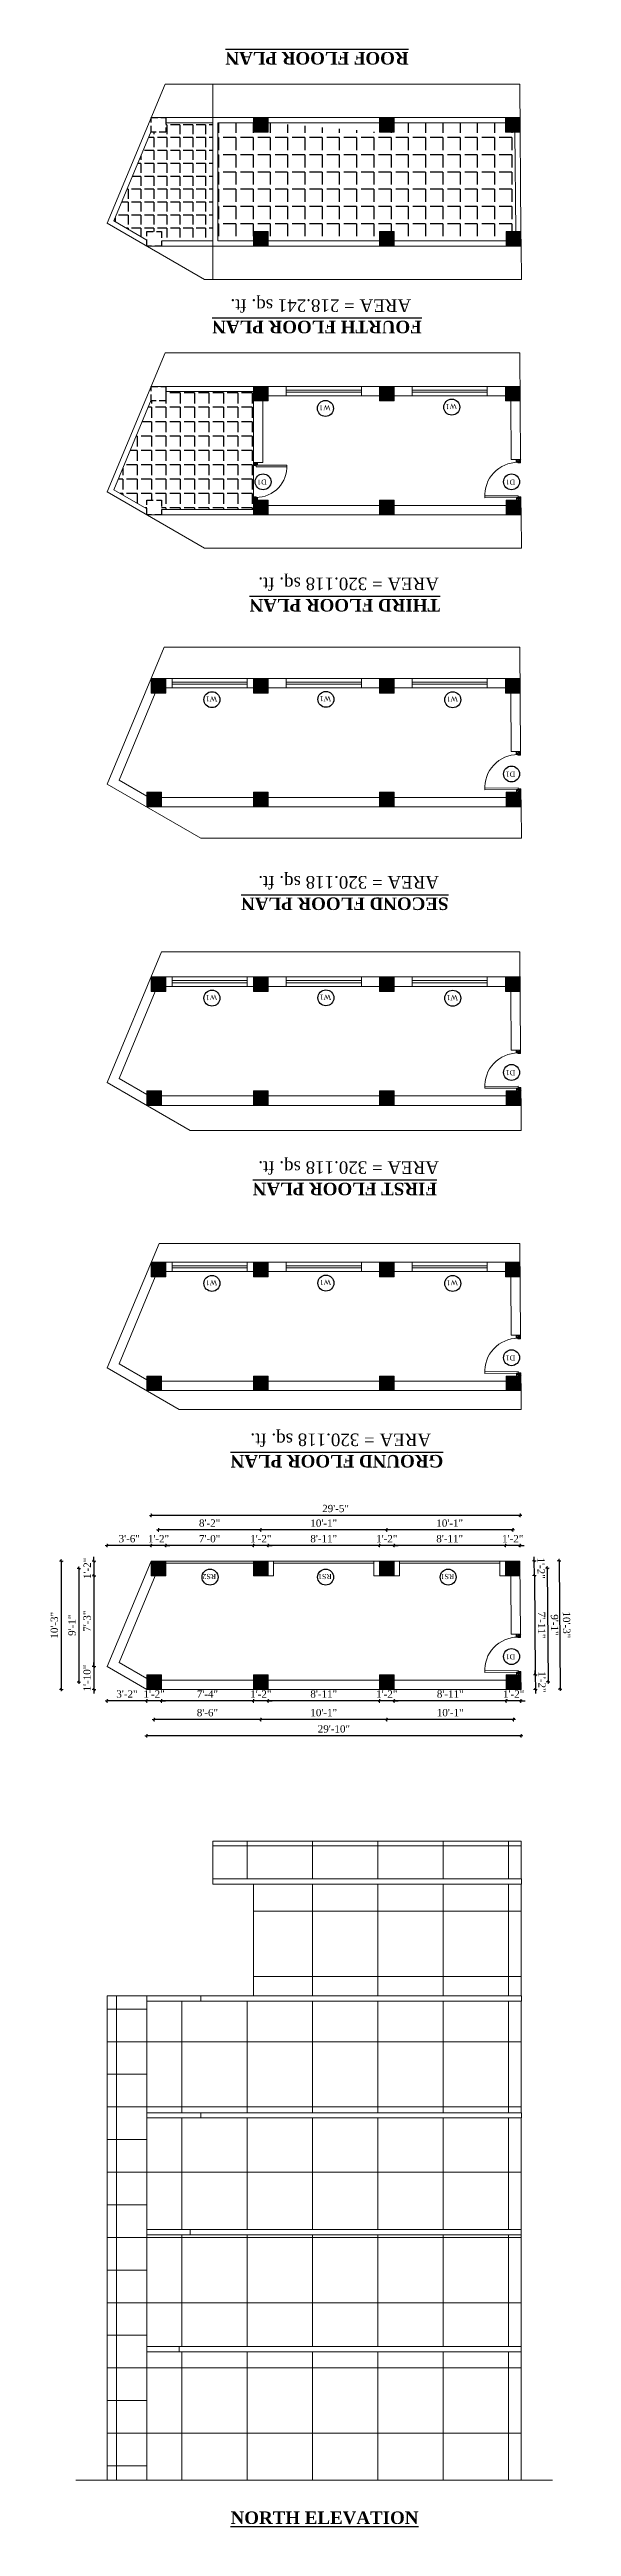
# Model space of a CAD drawing. Header units: inches. Extents: x 20273 to 41102, y -4696 to -1121.
# Drawn here: x 32186 to 32685, y -4589 to -2217 of the extents above; entities that cross this region are included whole.
import ezdxf

# ---------------------------------------------------------------- set-up
doc = ezdxf.new("R2010")
doc.units = ezdxf.units.IN
doc.header["$LTSCALE"] = 5
doc.header["$MEASUREMENT"] = 0
doc.linetypes.add('HIDDEN', pattern=[0.375, 0.25, -0.125])
for name, color, linetype, lineweight in [('A-WALL', 7, 'Continuous', 9), ('Dimension', 7, 'Continuous', 18), ('DOOR', 62, 'Continuous', 0)]:
    doc.layers.add(name, color=color, linetype=linetype, lineweight=lineweight)
doc.layers.add('dim line', color=7, linetype='Continuous', lineweight=15, true_color=0xfab2b2)
doc.layers.add('TEXT', color=6, linetype='Continuous')
doc.layers.add('WALL', color=7, linetype='Continuous')
doc.styles.add('ordinary', font='times.ttf')
doc.dimstyles.new('Copy of 96', dxfattribs={"dimtxt": 7, "dimasz": 4, "dimexe": 0.5, "dimexo": 0.5, "dimgap": 3, "dimtad": 1, "dimdec": 1, "dimzin": 11, "dimdsep": 46, "dimlunit": 4, "dimtxsty": 'ordinary', "dimblk": 'OBLIQUE', "dimcen": 0.09, "dimse1": 1, "dimse2": 1, "dimclrt": 6, "dimazin": 0, "dimtfac": 1, "dimtdec": 1, "dimtix": 1, "dimtmove": 2, "dimatfit": 3, "dimldrblk": 'leader', "dimfxl": 0.5, "dimfxlon": 1, "dimtolj": 1, "dimtzin": 0, "dimarcsym": 0})
pattern_1 = [(225, (58756.46304, -7452.21282), (0.08838834765, -0.08838834765), [])]
pattern_2 = [(225, (58756.46304, -7165.95687), (0.08838834765, -0.08838834765), [])]
pattern_3 = [(225, (58756.46304, -6327.00275), (0.08838834765, -0.08838834765), [])]
pattern_4 = [(225, (58756.46304, -6892.73728), (0.08838834765, -0.08838834765), [])]
pattern_5 = [(225, (58756.46304, -6606.83534), (0.08838834765, -0.08838834765), [])]
pattern_6 = [(225, (58756.46304, -6069.60439), (0.08838834765, -0.08838834765), [])]

msp = doc.modelspace()

# ---------------------------------------------------------------- texts
at = {"layer": 'TEXT', "style": 'ordinary'}
for s, rotation, p in [('W1', 180.00039, (32455, -2557.47)), ('W1', 180.00039, (32575.8, -2556.25)), ('D1', 180, (32393.94, -2628.63)), ('D1', 180, (32631.67, -2628.63)), ('W1', 180.00039, (32346.4, -2836.43)), ('W1', 180.00039, (32455.4, -2836.15)), ('W1', 180.00039, (32576.75, -2836.5)), ('D1', 180, (32631.67, -2908.46)), ('W1', 180.00039, (32346.4, -3122.34)), ('W1', 180.00039, (32455.4, -3122.05)), ('W1', 180.00039, (32576.75, -3122.4)), ('D1', 180, (32631.67, -3194.37)), ('W1', 180.00039, (32346.4, -3395.56)), ('W1', 180.00039, (32455.4, -3395.27)), ('W1', 180.00039, (32576.75, -3395.62)), ('D1', 180, (32631.67, -3467.59)), ('RS2', 180.00039, (32345.35, -3676.9)), ('RS1', 180.00039, (32455.96, -3676.9)), ('RS1', 180.00039, (32573.2, -3676.9)), ('D1', 180, (32631.67, -3753.84))]:
    msp.add_text(s, height=5, rotation=rotation, dxfattribs=at).set_placement(p)
at = {"layer": 'TEXT', "char_height": 12, "width": 219.8151, "attachment_point": 8, "style": 'ordinary'}
for s, insert, rotation in [('{\\fTimes New Roman|b1|i0|c0|p18;\\LROOF FLOOR PLAN}', (32441.87, -2219), 179.99961), ('AREA = 218.241 sq. ft.', (32445.45, -2452.16), 179.99961), ('{\\fTimes New Roman|b1|i0|c0|p18;\\LFOURTH FLOOR PLAN}', (32441.87, -2476.4), 179.99961), ('AREA = 320.118 sq. ft.', (32472.1, -2718.7), 179.99961), ('{\\fTimes New Roman|b1|i0|c0|p18;\\LTHIRD FLOOR PLAN}', (32468.51, -2742.94), 179.99961), ('AREA = 320.118 sq. ft.', (32472.1, -3004.6), 179.99961), ('{\\fTimes New Roman|b1|i0|c0|p18;\\LSECOND FLOOR PLAN}', (32468.51, -3028.84), 179.99961), ('AREA = 320.118 sq. ft.', (32472.1, -3277.82), 179.99961), ('{\\fTimes New Roman|b1|i0|c0|p18;\\LFIRST FLOOR PLAN}', (32468.51, -3302.06), 179.99961), ('AREA = 320.118 sq. ft.', (32464.53, -3538.58), 179.99961), ('{\\fTimes New Roman|b1|i0|c0|p18;\\LGROUND FLOOR PLAN}', (32460.94, -3562.82), 179.99961), ('{\\fTimes New Roman|b1|i0|c0|p18;\\LNORTH ELEVATION}', (32449.06, -4587.19), 359.99961)]:
    msp.add_mtext(s, dxfattribs=dict(at, insert=insert, rotation=rotation))

# ---------------------------------------------------------------- blocks, each defined once
blk = doc.blocks.new('A$C27B36B59')
at = {"layer": 'DOOR'}
for p, q in [((0, 4), (0, 0)), ((2.5, 4), (0, 4)), ((0, 0), (3, 0)), ((2.5, 2.5), (2.5, 4)), ((3, 2.5), (2.5, 2.5)), ((3, 0), (3, 2.5))]:
    blk.add_line(p, q, dxfattribs=at)
for centre, radius, start, end in [((-1.4, -0.5), 4.75, 22.1411, 72.838), ((1.3, 2.1), 1.64, 45.138, 144.8948), ((2.2, 0.3), 2.49, 83.3149, 152.658), ((0.1, 0.4), 2.05, 349.4875, 93.6805), ((2, -0.5), 2.01, 58.7447, 166.495), ((-0.1, 0.3), 1.13, 343.542, 86.947), ((2.1, -0.4), 1.17, 38.2816, 160.1519)]:
    blk.add_arc(centre, radius, start, end, dxfattribs=at)
blk = doc.blocks.new('D2')
at = {"layer": 'DOOR'}
for p, q in [((74474, 24047.6), (74474, 24018.1)), ((74474, 24047.6), (74475.5, 24047.6)), ((74475.5, 24047.6), (74475.5, 24018.1))]:
    blk.add_line(p, q, dxfattribs=at)
blk.add_arc((74474, 24047.6), 29.5, 180, 272.9146, dxfattribs=at)
at = {"layer": 'DOOR', "xscale": -1, "rotation": 180}
blk.add_blockref('A$C27B36B59', (74442, 24050.1), dxfattribs=at)
at = {"layer": 'DOOR', "rotation": 180}
blk.add_blockref('A$C27B36B59', (74478, 24050.1), dxfattribs=at)
blk = doc.blocks.new('oblique')
at = {"color": 0, "lineweight": -2}
blk.add_line((0.25, 0.25), (-0.25, -0.25), dxfattribs=at)
at = {"layer": 'dim line', "lineweight": 9}
for p, q in [((-0.4375, 0), (0.4375, 0)), ((0, 0.4375), (0, -0.4375))]:
    blk.add_line(p, q, dxfattribs=at)
blk = doc.blocks.new('*D182')
at = {"layer": 'A-WALL', "color": 0, "lineweight": -2, "ltscale": 50, "transparency": 16777216}
for p, q in [((32622.1, -3649.7), (32618.1, -3649.7)), ((32636.1, -3649.7), (32622.1, -3649.7)), ((32636.1, -3649.7), (32640.1, -3649.7))]:
    blk.add_line(p, q, dxfattribs=at)
at = {"layer": 'Defpoints', "color": 0, "ltscale": 50, "transparency": 16777216}
for p in [(32622.1, -3649.7), (32622.1, -3664.6), (32636.1, -3664.6)]:
    blk.add_point(p, dxfattribs=at)
at = {"layer": 'A-WALL', "color": 0, "lineweight": -2, "ltscale": 50, "transparency": 16777216, "xscale": 4, "yscale": 4, "zscale": 4}
blk.add_blockref('oblique', (32622.1, -3649.7), dxfattribs=at)
at = {"layer": 'A-WALL', "color": 0, "lineweight": -2, "ltscale": 50, "transparency": 16777216, "xscale": 4, "yscale": 4, "zscale": 4, "rotation": 180}
blk.add_blockref('oblique', (32636.1, -3649.7), dxfattribs=at)
at = {"layer": 'A-WALL', "color": 6, "ltscale": 50, "transparency": 16777216, "insert": (32629.1, -3643.2), "char_height": 7, "attachment_point": 5, "style": 'ordinary'}
blk.add_mtext('\\A1;1\'-2"', dxfattribs=at)
blk = doc.blocks.new('_OBLIQUE')
at = {"color": 0, "linetype": 'ByBlock'}
blk.add_line((-0.5, -0.5), (0.5, 0.5), dxfattribs=at)
blk = doc.blocks.new('leader')
at = {"layer": 'Dimension'}
for p, q in [((-4.42, 0), (4.42, 0)), ((0, -4.33), (0, 4.33))]:
    blk.add_line(p, q, dxfattribs=at)
blk = doc.blocks.new('*D183')
at = {"layer": 'A-WALL', "color": 0, "lineweight": -2, "ltscale": 5, "transparency": 16777216}
blk.add_line((32622.1, -3649.7), (32515.6, -3649.7), dxfattribs=at)
at = {"layer": 'Defpoints', "color": 0, "ltscale": 5, "transparency": 16777216}
for p in [(32515.6, -3649.7), (32515.6, -3664.6), (32622.1, -3664.6)]:
    blk.add_point(p, dxfattribs=at)
at = {"layer": 'A-WALL', "color": 0, "lineweight": -2, "ltscale": 5, "transparency": 16777216, "xscale": 4, "yscale": 4, "zscale": 4, "rotation": 180}
blk.add_blockref('oblique', (32515.6, -3649.7), dxfattribs=at)
at = {"layer": 'A-WALL', "color": 0, "lineweight": -2, "ltscale": 5, "transparency": 16777216, "xscale": 4, "yscale": 4, "zscale": 4}
blk.add_blockref('oblique', (32622.1, -3649.7), dxfattribs=at)
at = {"layer": 'A-WALL', "color": 6, "ltscale": 5, "transparency": 16777216, "insert": (32568.8, -3643.2), "char_height": 7, "attachment_point": 5, "style": 'ordinary'}
blk.add_mtext('\\A1;8\'-11"', dxfattribs=at)
blk = doc.blocks.new('*D184')
at = {"layer": 'A-WALL', "color": 0, "lineweight": -2, "ltscale": 5, "transparency": 16777216}
for p, q in [((32501.6, -3649.7), (32497.6, -3649.7)), ((32515.6, -3649.7), (32501.6, -3649.7)), ((32515.6, -3649.7), (32519.6, -3649.7))]:
    blk.add_line(p, q, dxfattribs=at)
at = {"layer": 'Defpoints', "color": 0, "ltscale": 5, "transparency": 16777216}
for p in [(32501.6, -3649.7), (32501.6, -3664.6), (32515.6, -3664.6)]:
    blk.add_point(p, dxfattribs=at)
at = {"layer": 'A-WALL', "color": 0, "lineweight": -2, "ltscale": 5, "transparency": 16777216, "xscale": 4, "yscale": 4, "zscale": 4}
blk.add_blockref('oblique', (32501.6, -3649.7), dxfattribs=at)
at = {"layer": 'A-WALL', "color": 0, "lineweight": -2, "ltscale": 5, "transparency": 16777216, "xscale": 4, "yscale": 4, "zscale": 4, "rotation": 180}
blk.add_blockref('oblique', (32515.6, -3649.7), dxfattribs=at)
at = {"layer": 'A-WALL', "color": 6, "ltscale": 5, "transparency": 16777216, "insert": (32508.6, -3643.2), "char_height": 7, "attachment_point": 5, "style": 'ordinary'}
blk.add_mtext('\\A1;1\'-2"', dxfattribs=at)
blk = doc.blocks.new('*D185')
at = {"layer": 'A-WALL', "color": 0, "lineweight": -2, "ltscale": 5, "transparency": 16777216}
blk.add_line((32501.6, -3649.7), (32395.1, -3649.7), dxfattribs=at)
at = {"layer": 'Defpoints', "color": 0, "ltscale": 5, "transparency": 16777216}
for p in [(32395.1, -3649.7), (32395.1, -3664.6), (32501.6, -3664.6)]:
    blk.add_point(p, dxfattribs=at)
at = {"layer": 'A-WALL', "color": 0, "lineweight": -2, "ltscale": 5, "transparency": 16777216, "xscale": 4, "yscale": 4, "zscale": 4, "rotation": 180}
blk.add_blockref('oblique', (32395.1, -3649.7), dxfattribs=at)
at = {"layer": 'A-WALL', "color": 0, "lineweight": -2, "ltscale": 5, "transparency": 16777216, "xscale": 4, "yscale": 4, "zscale": 4}
blk.add_blockref('oblique', (32501.6, -3649.7), dxfattribs=at)
at = {"layer": 'A-WALL', "color": 6, "ltscale": 5, "transparency": 16777216, "insert": (32448.3, -3643.2), "char_height": 7, "attachment_point": 5, "style": 'ordinary'}
blk.add_mtext('\\A1;8\'-11"', dxfattribs=at)
blk = doc.blocks.new('*D186')
at = {"layer": 'A-WALL', "color": 0, "lineweight": -2, "ltscale": 5, "transparency": 16777216}
for p, q in [((32381.1, -3649.7), (32377.1, -3649.7)), ((32395.1, -3649.7), (32381.1, -3649.7)), ((32395.1, -3649.7), (32399.1, -3649.7))]:
    blk.add_line(p, q, dxfattribs=at)
at = {"layer": 'Defpoints', "color": 0, "ltscale": 5, "transparency": 16777216}
for p in [(32381.1, -3649.7), (32381.1, -3664.6), (32395.1, -3664.6)]:
    blk.add_point(p, dxfattribs=at)
at = {"layer": 'A-WALL', "color": 0, "lineweight": -2, "ltscale": 5, "transparency": 16777216, "xscale": 4, "yscale": 4, "zscale": 4}
blk.add_blockref('oblique', (32381.1, -3649.7), dxfattribs=at)
at = {"layer": 'A-WALL', "color": 0, "lineweight": -2, "ltscale": 5, "transparency": 16777216, "xscale": 4, "yscale": 4, "zscale": 4, "rotation": 180}
blk.add_blockref('oblique', (32395.1, -3649.7), dxfattribs=at)
at = {"layer": 'A-WALL', "color": 6, "ltscale": 5, "transparency": 16777216, "insert": (32388.1, -3643.2), "char_height": 7, "attachment_point": 5, "style": 'ordinary'}
blk.add_mtext('\\A1;1\'-2"', dxfattribs=at)
blk = doc.blocks.new('*D187')
at = {"layer": 'A-WALL', "color": 0, "lineweight": -2, "ltscale": 5, "transparency": 16777216}
blk.add_line((32381.1, -3649.7), (32297.2, -3649.7), dxfattribs=at)
at = {"layer": 'Defpoints', "color": 0, "ltscale": 5, "transparency": 16777216}
for p in [(32297.2, -3649.7), (32297.2, -3664.6), (32381.1, -3664.6)]:
    blk.add_point(p, dxfattribs=at)
at = {"layer": 'A-WALL', "color": 0, "lineweight": -2, "ltscale": 5, "transparency": 16777216, "xscale": 4, "yscale": 4, "zscale": 4, "rotation": 180}
blk.add_blockref('oblique', (32297.2, -3649.7), dxfattribs=at)
at = {"layer": 'A-WALL', "color": 0, "lineweight": -2, "ltscale": 5, "transparency": 16777216, "xscale": 4, "yscale": 4, "zscale": 4}
blk.add_blockref('oblique', (32381.1, -3649.7), dxfattribs=at)
at = {"layer": 'A-WALL', "color": 6, "ltscale": 5, "transparency": 16777216, "insert": (32339.1, -3643.2), "char_height": 7, "attachment_point": 5, "style": 'ordinary'}
blk.add_mtext('\\A1;7\'-0"', dxfattribs=at)
blk = doc.blocks.new('*D188')
at = {"layer": 'A-WALL', "color": 0, "lineweight": -2, "ltscale": 5, "transparency": 16777216}
for p, q in [((32283.2, -3649.7), (32279.2, -3649.7)), ((32297.2, -3649.7), (32283.2, -3649.7)), ((32297.2, -3649.7), (32301.2, -3649.7))]:
    blk.add_line(p, q, dxfattribs=at)
at = {"layer": 'Defpoints', "color": 0, "ltscale": 5, "transparency": 16777216}
for p in [(32283.2, -3649.7), (32283.2, -3664.6), (32297.2, -3664.6)]:
    blk.add_point(p, dxfattribs=at)
at = {"layer": 'A-WALL', "color": 0, "lineweight": -2, "ltscale": 5, "transparency": 16777216, "xscale": 4, "yscale": 4, "zscale": 4}
blk.add_blockref('oblique', (32283.2, -3649.7), dxfattribs=at)
at = {"layer": 'A-WALL', "color": 0, "lineweight": -2, "ltscale": 5, "transparency": 16777216, "xscale": 4, "yscale": 4, "zscale": 4, "rotation": 180}
blk.add_blockref('oblique', (32297.2, -3649.7), dxfattribs=at)
at = {"layer": 'A-WALL', "color": 6, "ltscale": 5, "transparency": 16777216, "insert": (32290.2, -3643.2), "char_height": 7, "attachment_point": 5, "style": 'ordinary'}
blk.add_mtext('\\A1;1\'-2"', dxfattribs=at)
blk = doc.blocks.new('*D189')
at = {"layer": 'A-WALL', "color": 0, "lineweight": -2, "ltscale": 5, "transparency": 16777216}
blk.add_line((32629.1, -3634.8), (32508.6, -3634.8), dxfattribs=at)
at = {"layer": 'Defpoints', "color": 0, "ltscale": 5, "transparency": 16777216}
for p in [(32508.6, -3634.8), (32508.6, -3671.6), (32629.1, -3671.6)]:
    blk.add_point(p, dxfattribs=at)
at = {"layer": 'A-WALL', "color": 0, "lineweight": -2, "ltscale": 5, "transparency": 16777216, "xscale": 4, "yscale": 4, "zscale": 4, "rotation": 180}
blk.add_blockref('oblique', (32508.6, -3634.8), dxfattribs=at)
at = {"layer": 'A-WALL', "color": 0, "lineweight": -2, "ltscale": 5, "transparency": 16777216, "xscale": 4, "yscale": 4, "zscale": 4}
blk.add_blockref('oblique', (32629.1, -3634.8), dxfattribs=at)
at = {"layer": 'A-WALL', "color": 6, "ltscale": 5, "transparency": 16777216, "insert": (32568.8, -3628.3), "char_height": 7, "attachment_point": 5, "style": 'ordinary'}
blk.add_mtext('\\A1;10\'-1"', dxfattribs=at)
blk = doc.blocks.new('*D190')
at = {"layer": 'A-WALL', "color": 0, "lineweight": -2, "ltscale": 5, "transparency": 16777216}
blk.add_line((32508.6, -3634.8), (32388.1, -3634.8), dxfattribs=at)
at = {"layer": 'Defpoints', "color": 0, "ltscale": 5, "transparency": 16777216}
for p in [(32388.1, -3634.8), (32388.1, -3671.6), (32508.6, -3671.6)]:
    blk.add_point(p, dxfattribs=at)
at = {"layer": 'A-WALL', "color": 0, "lineweight": -2, "ltscale": 5, "transparency": 16777216, "xscale": 4, "yscale": 4, "zscale": 4, "rotation": 180}
blk.add_blockref('oblique', (32388.1, -3634.8), dxfattribs=at)
at = {"layer": 'A-WALL', "color": 0, "lineweight": -2, "ltscale": 5, "transparency": 16777216, "xscale": 4, "yscale": 4, "zscale": 4}
blk.add_blockref('oblique', (32508.6, -3634.8), dxfattribs=at)
at = {"layer": 'A-WALL', "color": 6, "ltscale": 5, "transparency": 16777216, "insert": (32448.3, -3628.3), "char_height": 7, "attachment_point": 5, "style": 'ordinary'}
blk.add_mtext('\\A1;10\'-1"', dxfattribs=at)
blk = doc.blocks.new('*D163')
at = {"layer": 'A-WALL', "color": 0, "lineweight": -2, "ltscale": 5, "transparency": 16777216}
blk.add_line((32388.1, -3634.8), (32290.2, -3634.8), dxfattribs=at)
at = {"layer": 'Defpoints', "color": 0, "ltscale": 5, "transparency": 16777216}
for p in [(32290.2, -3634.8), (32290.2, -3671.6), (32388.1, -3671.6)]:
    blk.add_point(p, dxfattribs=at)
at = {"layer": 'A-WALL', "color": 0, "lineweight": -2, "ltscale": 5, "transparency": 16777216, "xscale": 4, "yscale": 4, "zscale": 4, "rotation": 180}
blk.add_blockref('oblique', (32290.2, -3634.8), dxfattribs=at)
at = {"layer": 'A-WALL', "color": 0, "lineweight": -2, "ltscale": 5, "transparency": 16777216, "xscale": 4, "yscale": 4, "zscale": 4}
blk.add_blockref('oblique', (32388.1, -3634.8), dxfattribs=at)
at = {"layer": 'A-WALL', "color": 6, "ltscale": 5, "transparency": 16777216, "insert": (32339.1, -3628.3), "char_height": 7, "attachment_point": 5, "style": 'ordinary'}
blk.add_mtext('\\A1;8\'-2"', dxfattribs=at)
blk = doc.blocks.new('*D157')
at = {"layer": 'A-WALL', "color": 0, "lineweight": -2, "ltscale": 5, "transparency": 16777216}
blk.add_line((32636.1, -3620.9), (32283.2, -3620.9), dxfattribs=at)
at = {"layer": 'Defpoints', "color": 0, "ltscale": 5, "transparency": 16777216}
for p in [(32283.2, -3620.9), (32283.2, -3664.6), (32636.1, -3664.6)]:
    blk.add_point(p, dxfattribs=at)
at = {"layer": 'A-WALL', "color": 0, "lineweight": -2, "ltscale": 5, "transparency": 16777216, "xscale": 4, "yscale": 4, "zscale": 4, "rotation": 180}
blk.add_blockref('oblique', (32283.2, -3620.9), dxfattribs=at)
at = {"layer": 'A-WALL', "color": 0, "lineweight": -2, "ltscale": 5, "transparency": 16777216, "xscale": 4, "yscale": 4, "zscale": 4}
blk.add_blockref('oblique', (32636.1, -3620.9), dxfattribs=at)
at = {"layer": 'A-WALL', "color": 6, "ltscale": 5, "transparency": 16777216, "insert": (32459.6, -3614.3), "char_height": 7, "attachment_point": 5, "style": 'ordinary'}
blk.add_mtext('\\A1;29\'-5"', dxfattribs=at)
blk = doc.blocks.new('*D158')
at = {"layer": 'A-WALL', "color": 0, "lineweight": -2, "ltscale": 50, "transparency": 16777216}
blk.add_line((32673.5, -3664.3), (32674.5, -3787.3), dxfattribs=at)
at = {"layer": 'Defpoints', "color": 0, "ltscale": 50, "transparency": 16777216}
for p in [(32636.1, -3664.6), (32637.1, -3787.6), (32674.5, -3787.3)]:
    blk.add_point(p, dxfattribs=at)
at = {"layer": 'A-WALL', "color": 0, "lineweight": -2, "ltscale": 50, "transparency": 16777216, "xscale": 4, "yscale": 4, "zscale": 4}
for p, rotation in [((32673.5, -3664.3), 90.48576269129444), ((32674.5, -3787.3), 270.4857626912944)]:
    blk.add_blockref('oblique', p, dxfattribs=dict(at, rotation=rotation))
at = {"layer": 'A-WALL', "color": 6, "ltscale": 50, "transparency": 16777216, "insert": (32680.6, -3725.7), "char_height": 7, "attachment_point": 5, "rotation": 270.4858, "style": 'ordinary'}
blk.add_mtext('\\A1;10\'-3"', dxfattribs=at)
blk = doc.blocks.new('*D164')
at = {"layer": 'A-WALL', "color": 0, "lineweight": -2, "ltscale": 5, "transparency": 16777216}
blk.add_line((32649.9, -3678.5), (32650.7, -3773.5), dxfattribs=at)
at = {"layer": 'Defpoints', "color": 0, "ltscale": 5, "transparency": 16777216}
for p in [(32636.2, -3678.6), (32637, -3773.6), (32650.7, -3773.5)]:
    blk.add_point(p, dxfattribs=at)
at = {"layer": 'A-WALL', "color": 0, "lineweight": -2, "ltscale": 5, "transparency": 16777216, "xscale": 4, "yscale": 4, "zscale": 4}
for p, rotation in [((32649.9, -3678.5), 90.4857626911818), ((32650.7, -3773.5), 270.4857626911818)]:
    blk.add_blockref('oblique', p, dxfattribs=dict(at, rotation=rotation))
at = {"layer": 'A-WALL', "color": 6, "ltscale": 5, "transparency": 16777216, "insert": (32656.8, -3725.9), "char_height": 7, "attachment_point": 5, "rotation": 270.4858, "style": 'ordinary'}
blk.add_mtext('\\A1;7\'-11"', dxfattribs=at)
blk = doc.blocks.new('*D159')
at = {"layer": 'A-WALL', "color": 0, "lineweight": -2, "ltscale": 5, "transparency": 16777216}
blk.add_line((32662.1, -3671.3), (32663, -3780.3), dxfattribs=at)
at = {"layer": 'Defpoints', "color": 0, "ltscale": 5, "transparency": 16777216}
for p in [(32629.1, -3671.6), (32630, -3780.6), (32663, -3780.3)]:
    blk.add_point(p, dxfattribs=at)
at = {"layer": 'A-WALL', "color": 0, "lineweight": -2, "ltscale": 5, "transparency": 16777216, "xscale": 4, "yscale": 4, "zscale": 4}
for p, rotation in [((32662.1, -3671.3), 90.4857626911818), ((32663, -3780.3), 270.4857626911818)]:
    blk.add_blockref('oblique', p, dxfattribs=dict(at, rotation=rotation))
at = {"layer": 'A-WALL', "color": 6, "ltscale": 5, "transparency": 16777216, "insert": (32669.1, -3725.8), "char_height": 7, "attachment_point": 5, "rotation": 270.4858, "style": 'ordinary'}
blk.add_mtext('\\A1;9\'-1"', dxfattribs=at)
blk = doc.blocks.new('*D165')
at = {"layer": 'A-WALL', "color": 0, "lineweight": -2, "ltscale": 5, "transparency": 16777216}
for p, q in [((32650.7, -3773.5), (32650.6, -3769.5)), ((32650.7, -3773.5), (32650.8, -3787.5)), ((32650.8, -3787.5), (32650.8, -3791.5))]:
    blk.add_line(p, q, dxfattribs=at)
at = {"layer": 'Defpoints', "color": 0, "ltscale": 5, "transparency": 16777216}
for p in [(32637, -3773.6), (32637.1, -3787.6), (32650.8, -3787.5)]:
    blk.add_point(p, dxfattribs=at)
at = {"layer": 'A-WALL', "color": 0, "lineweight": -2, "ltscale": 5, "transparency": 16777216, "xscale": 4, "yscale": 4, "zscale": 4}
for p, rotation in [((32650.7, -3773.5), 270.4857626911818), ((32650.8, -3787.5), 90.4857626911818)]:
    blk.add_blockref('oblique', p, dxfattribs=dict(at, rotation=rotation))
at = {"layer": 'A-WALL', "color": 6, "ltscale": 5, "transparency": 16777216, "insert": (32657.2, -3780.4), "char_height": 7, "attachment_point": 5, "rotation": 270.4858, "style": 'ordinary'}
blk.add_mtext('\\A1;1\'-2"', dxfattribs=at)
blk = doc.blocks.new('*D166')
at = {"layer": 'A-WALL', "color": 0, "lineweight": -2, "ltscale": 5, "transparency": 16777216}
for p, q in [((32649.7, -3664.5), (32649.7, -3660.5)), ((32649.9, -3678.5), (32649.7, -3664.5)), ((32649.9, -3678.5), (32649.9, -3682.5))]:
    blk.add_line(p, q, dxfattribs=at)
at = {"layer": 'Defpoints', "color": 0, "ltscale": 5, "transparency": 16777216}
for p in [(32636.1, -3664.6), (32649.7, -3664.5), (32636.2, -3678.6)]:
    blk.add_point(p, dxfattribs=at)
at = {"layer": 'A-WALL', "color": 0, "lineweight": -2, "ltscale": 5, "transparency": 16777216, "xscale": 4, "yscale": 4, "zscale": 4}
for p, rotation in [((32649.7, -3664.5), 270.4857626911818), ((32649.9, -3678.5), 90.4857626911818)]:
    blk.add_blockref('oblique', p, dxfattribs=dict(at, rotation=rotation))
at = {"layer": 'A-WALL', "color": 6, "ltscale": 5, "transparency": 16777216, "insert": (32656.3, -3671.4), "char_height": 7, "attachment_point": 5, "rotation": 270.4858, "style": 'ordinary'}
blk.add_mtext('\\A1;1\'-2"', dxfattribs=at)
blk = doc.blocks.new('*D167')
at = {"layer": 'A-WALL', "color": 0, "lineweight": -2, "ltscale": 5, "transparency": 16777216}
for p, q in [((32623, -3798.5), (32619, -3798.5)), ((32637, -3798.5), (32623, -3798.5)), ((32637, -3798.5), (32641, -3798.5))]:
    blk.add_line(p, q, dxfattribs=at)
at = {"layer": 'Defpoints', "color": 0, "ltscale": 5, "transparency": 16777216}
for p in [(32623, -3787.6), (32637, -3787.6), (32623, -3798.5)]:
    blk.add_point(p, dxfattribs=at)
at = {"layer": 'A-WALL', "color": 0, "lineweight": -2, "ltscale": 5, "transparency": 16777216, "xscale": 4, "yscale": 4, "zscale": 4}
blk.add_blockref('oblique', (32623, -3798.5), dxfattribs=at)
at = {"layer": 'A-WALL', "color": 0, "lineweight": -2, "ltscale": 5, "transparency": 16777216, "xscale": 4, "yscale": 4, "zscale": 4, "rotation": 180}
blk.add_blockref('oblique', (32637, -3798.5), dxfattribs=at)
at = {"layer": 'A-WALL', "color": 6, "ltscale": 5, "transparency": 16777216, "insert": (32630, -3792), "char_height": 7, "attachment_point": 5, "style": 'ordinary'}
blk.add_mtext('\\A1;1\'-2"', dxfattribs=at)
blk = doc.blocks.new('*D168')
at = {"layer": 'A-WALL', "color": 0, "lineweight": -2, "ltscale": 5, "transparency": 16777216}
blk.add_line((32623, -3798.5), (32515.6, -3798.5), dxfattribs=at)
at = {"layer": 'Defpoints', "color": 0, "ltscale": 5, "transparency": 16777216}
for p in [(32515.6, -3787.6), (32623, -3787.6), (32515.6, -3798.5)]:
    blk.add_point(p, dxfattribs=at)
at = {"layer": 'A-WALL', "color": 0, "lineweight": -2, "ltscale": 5, "transparency": 16777216, "xscale": 4, "yscale": 4, "zscale": 4, "rotation": 180}
blk.add_blockref('oblique', (32515.6, -3798.5), dxfattribs=at)
at = {"layer": 'A-WALL', "color": 0, "lineweight": -2, "ltscale": 5, "transparency": 16777216, "xscale": 4, "yscale": 4, "zscale": 4}
blk.add_blockref('oblique', (32623, -3798.5), dxfattribs=at)
at = {"layer": 'A-WALL', "color": 6, "ltscale": 5, "transparency": 16777216, "insert": (32569.3, -3792), "char_height": 7, "attachment_point": 5, "style": 'ordinary'}
blk.add_mtext('\\A1;8\'-11"', dxfattribs=at)
blk = doc.blocks.new('*D169')
at = {"layer": 'A-WALL', "color": 0, "lineweight": -2, "ltscale": 5, "transparency": 16777216}
for p, q in [((32501.6, -3798.5), (32497.6, -3798.5)), ((32515.6, -3798.5), (32501.6, -3798.5)), ((32515.6, -3798.5), (32519.6, -3798.5))]:
    blk.add_line(p, q, dxfattribs=at)
at = {"layer": 'Defpoints', "color": 0, "ltscale": 5, "transparency": 16777216}
for p in [(32501.6, -3787.6), (32515.6, -3787.6), (32501.6, -3798.5)]:
    blk.add_point(p, dxfattribs=at)
at = {"layer": 'A-WALL', "color": 0, "lineweight": -2, "ltscale": 5, "transparency": 16777216, "xscale": 4, "yscale": 4, "zscale": 4}
blk.add_blockref('oblique', (32501.6, -3798.5), dxfattribs=at)
at = {"layer": 'A-WALL', "color": 0, "lineweight": -2, "ltscale": 5, "transparency": 16777216, "xscale": 4, "yscale": 4, "zscale": 4, "rotation": 180}
blk.add_blockref('oblique', (32515.6, -3798.5), dxfattribs=at)
at = {"layer": 'A-WALL', "color": 6, "ltscale": 5, "transparency": 16777216, "insert": (32508.6, -3792), "char_height": 7, "attachment_point": 5, "style": 'ordinary'}
blk.add_mtext('\\A1;1\'-2"', dxfattribs=at)
blk = doc.blocks.new('*D170')
at = {"layer": 'A-WALL', "color": 0, "lineweight": -2, "ltscale": 5, "transparency": 16777216}
blk.add_line((32501.6, -3798.5), (32395.1, -3798.5), dxfattribs=at)
at = {"layer": 'Defpoints', "color": 0, "ltscale": 5, "transparency": 16777216}
for p in [(32395.1, -3787.6), (32501.6, -3787.6), (32395.1, -3798.5)]:
    blk.add_point(p, dxfattribs=at)
at = {"layer": 'A-WALL', "color": 0, "lineweight": -2, "ltscale": 5, "transparency": 16777216, "xscale": 4, "yscale": 4, "zscale": 4, "rotation": 180}
blk.add_blockref('oblique', (32395.1, -3798.5), dxfattribs=at)
at = {"layer": 'A-WALL', "color": 0, "lineweight": -2, "ltscale": 5, "transparency": 16777216, "xscale": 4, "yscale": 4, "zscale": 4}
blk.add_blockref('oblique', (32501.6, -3798.5), dxfattribs=at)
at = {"layer": 'A-WALL', "color": 6, "ltscale": 5, "transparency": 16777216, "insert": (32448.3, -3792), "char_height": 7, "attachment_point": 5, "style": 'ordinary'}
blk.add_mtext('\\A1;8\'-11"', dxfattribs=at)
blk = doc.blocks.new('*D171')
at = {"layer": 'A-WALL', "color": 0, "lineweight": -2, "ltscale": 5, "transparency": 16777216}
for p, q in [((32381.1, -3798.5), (32377.1, -3798.5)), ((32395.1, -3798.5), (32381.1, -3798.5)), ((32395.1, -3798.5), (32399.1, -3798.5))]:
    blk.add_line(p, q, dxfattribs=at)
at = {"layer": 'Defpoints', "color": 0, "ltscale": 5, "transparency": 16777216}
for p in [(32381.1, -3787.6), (32395.1, -3787.6), (32381.1, -3798.5)]:
    blk.add_point(p, dxfattribs=at)
at = {"layer": 'A-WALL', "color": 0, "lineweight": -2, "ltscale": 5, "transparency": 16777216, "xscale": 4, "yscale": 4, "zscale": 4}
blk.add_blockref('oblique', (32381.1, -3798.5), dxfattribs=at)
at = {"layer": 'A-WALL', "color": 0, "lineweight": -2, "ltscale": 5, "transparency": 16777216, "xscale": 4, "yscale": 4, "zscale": 4, "rotation": 180}
blk.add_blockref('oblique', (32395.1, -3798.5), dxfattribs=at)
at = {"layer": 'A-WALL', "color": 6, "ltscale": 5, "transparency": 16777216, "insert": (32388.1, -3792), "char_height": 7, "attachment_point": 5, "style": 'ordinary'}
blk.add_mtext('\\A1;1\'-2"', dxfattribs=at)
blk = doc.blocks.new('*D172')
at = {"layer": 'A-WALL', "color": 0, "lineweight": -2, "ltscale": 5, "transparency": 16777216}
blk.add_line((32381.1, -3798.5), (32293, -3798.5), dxfattribs=at)
at = {"layer": 'Defpoints', "color": 0, "ltscale": 5, "transparency": 16777216}
for p in [(32293, -3787.6), (32381.1, -3787.6), (32293, -3798.5)]:
    blk.add_point(p, dxfattribs=at)
at = {"layer": 'A-WALL', "color": 0, "lineweight": -2, "ltscale": 5, "transparency": 16777216, "xscale": 4, "yscale": 4, "zscale": 4, "rotation": 180}
blk.add_blockref('oblique', (32293, -3798.5), dxfattribs=at)
at = {"layer": 'A-WALL', "color": 0, "lineweight": -2, "ltscale": 5, "transparency": 16777216, "xscale": 4, "yscale": 4, "zscale": 4}
blk.add_blockref('oblique', (32381.1, -3798.5), dxfattribs=at)
at = {"layer": 'A-WALL', "color": 6, "ltscale": 5, "transparency": 16777216, "insert": (32337, -3792), "char_height": 7, "attachment_point": 5, "style": 'ordinary'}
blk.add_mtext('\\A1;7\'-4"', dxfattribs=at)
blk = doc.blocks.new('*D173')
at = {"layer": 'A-WALL', "color": 0, "lineweight": -2, "ltscale": 5, "transparency": 16777216}
for p, q in [((32279, -3798.5), (32275, -3798.5)), ((32293, -3798.5), (32279, -3798.5)), ((32293, -3798.5), (32297, -3798.5))]:
    blk.add_line(p, q, dxfattribs=at)
at = {"layer": 'Defpoints', "color": 0, "ltscale": 5, "transparency": 16777216}
for p in [(32279, -3787.6), (32293, -3787.6), (32279, -3798.5)]:
    blk.add_point(p, dxfattribs=at)
at = {"layer": 'A-WALL', "color": 0, "lineweight": -2, "ltscale": 5, "transparency": 16777216, "xscale": 4, "yscale": 4, "zscale": 4}
blk.add_blockref('oblique', (32279, -3798.5), dxfattribs=at)
at = {"layer": 'A-WALL', "color": 0, "lineweight": -2, "ltscale": 5, "transparency": 16777216, "xscale": 4, "yscale": 4, "zscale": 4, "rotation": 180}
blk.add_blockref('oblique', (32293, -3798.5), dxfattribs=at)
at = {"layer": 'A-WALL', "color": 6, "ltscale": 5, "transparency": 16777216, "insert": (32286, -3792), "char_height": 7, "attachment_point": 5, "style": 'ordinary'}
blk.add_mtext('\\A1;1\'-2"', dxfattribs=at)
blk = doc.blocks.new('*D174')
at = {"layer": 'A-WALL', "color": 0, "lineweight": -2, "ltscale": 5, "transparency": 16777216}
blk.add_line((32279, -3798.5), (32241.1, -3798.5), dxfattribs=at)
at = {"layer": 'Defpoints', "color": 0, "ltscale": 5, "transparency": 16777216}
for p in [(32241.1, -3765.7), (32279, -3787.6), (32241.1, -3798.5)]:
    blk.add_point(p, dxfattribs=at)
at = {"layer": 'A-WALL', "color": 0, "lineweight": -2, "ltscale": 5, "transparency": 16777216, "xscale": 4, "yscale": 4, "zscale": 4, "rotation": 180}
blk.add_blockref('oblique', (32241.1, -3798.5), dxfattribs=at)
at = {"layer": 'A-WALL', "color": 0, "lineweight": -2, "ltscale": 5, "transparency": 16777216, "xscale": 4, "yscale": 4, "zscale": 4}
blk.add_blockref('oblique', (32279, -3798.5), dxfattribs=at)
at = {"layer": 'A-WALL', "color": 6, "ltscale": 5, "transparency": 16777216, "insert": (32260, -3792), "char_height": 7, "attachment_point": 5, "style": 'ordinary'}
blk.add_mtext('\\A1;3\'-2"', dxfattribs=at)
blk = doc.blocks.new('*D175')
at = {"layer": 'A-WALL', "color": 0, "lineweight": -2, "ltscale": 5, "transparency": 16777216}
blk.add_line((32283.2, -3649.7), (32241.1, -3649.7), dxfattribs=at)
at = {"layer": 'Defpoints', "color": 0, "ltscale": 5, "transparency": 16777216}
for p in [(32241.1, -3649.7), (32283.2, -3664.6), (32241.1, -3765.7)]:
    blk.add_point(p, dxfattribs=at)
at = {"layer": 'A-WALL', "color": 0, "lineweight": -2, "ltscale": 5, "transparency": 16777216, "xscale": 4, "yscale": 4, "zscale": 4, "rotation": 180}
blk.add_blockref('oblique', (32241.1, -3649.7), dxfattribs=at)
at = {"layer": 'A-WALL', "color": 0, "lineweight": -2, "ltscale": 5, "transparency": 16777216, "xscale": 4, "yscale": 4, "zscale": 4}
blk.add_blockref('oblique', (32283.2, -3649.7), dxfattribs=at)
at = {"layer": 'A-WALL', "color": 6, "ltscale": 5, "transparency": 16777216, "insert": (32262.2, -3643.2), "char_height": 7, "attachment_point": 5, "style": 'ordinary'}
blk.add_mtext('\\A1;3\'-6"', dxfattribs=at)
blk = doc.blocks.new('*D176')
at = {"layer": 'A-WALL', "color": 0, "lineweight": -2, "ltscale": 5, "transparency": 16777216}
blk.add_line((32630, -3816.4), (32508.6, -3816.4), dxfattribs=at)
at = {"layer": 'Defpoints', "color": 0, "ltscale": 5, "transparency": 16777216}
for p in [(32508.6, -3780.6), (32630, -3780.6), (32508.6, -3816.4)]:
    blk.add_point(p, dxfattribs=at)
at = {"layer": 'A-WALL', "color": 0, "lineweight": -2, "ltscale": 5, "transparency": 16777216, "xscale": 4, "yscale": 4, "zscale": 4, "rotation": 180}
blk.add_blockref('oblique', (32508.6, -3816.4), dxfattribs=at)
at = {"layer": 'A-WALL', "color": 0, "lineweight": -2, "ltscale": 5, "transparency": 16777216, "xscale": 4, "yscale": 4, "zscale": 4}
blk.add_blockref('oblique', (32630, -3816.4), dxfattribs=at)
at = {"layer": 'A-WALL', "color": 6, "ltscale": 5, "transparency": 16777216, "insert": (32569.3, -3809.8), "char_height": 7, "attachment_point": 5, "style": 'ordinary'}
blk.add_mtext('\\A1;10\'-1"', dxfattribs=at)
blk = doc.blocks.new('*D177')
at = {"layer": 'A-WALL', "color": 0, "lineweight": -2, "ltscale": 5, "transparency": 16777216}
blk.add_line((32508.6, -3816.4), (32388.1, -3816.4), dxfattribs=at)
at = {"layer": 'Defpoints', "color": 0, "ltscale": 5, "transparency": 16777216}
for p in [(32388.1, -3780.6), (32508.6, -3780.6), (32388.1, -3816.4)]:
    blk.add_point(p, dxfattribs=at)
at = {"layer": 'A-WALL', "color": 0, "lineweight": -2, "ltscale": 5, "transparency": 16777216, "xscale": 4, "yscale": 4, "zscale": 4, "rotation": 180}
blk.add_blockref('oblique', (32388.1, -3816.4), dxfattribs=at)
at = {"layer": 'A-WALL', "color": 0, "lineweight": -2, "ltscale": 5, "transparency": 16777216, "xscale": 4, "yscale": 4, "zscale": 4}
blk.add_blockref('oblique', (32508.6, -3816.4), dxfattribs=at)
at = {"layer": 'A-WALL', "color": 6, "ltscale": 5, "transparency": 16777216, "insert": (32448.3, -3809.8), "char_height": 7, "attachment_point": 5, "style": 'ordinary'}
blk.add_mtext('\\A1;10\'-1"', dxfattribs=at)
blk = doc.blocks.new('*D178')
at = {"layer": 'A-WALL', "color": 0, "lineweight": -2, "ltscale": 5, "transparency": 16777216}
blk.add_line((32388.1, -3816.4), (32286, -3816.4), dxfattribs=at)
at = {"layer": 'Defpoints', "color": 0, "ltscale": 5, "transparency": 16777216}
for p in [(32286, -3780.6), (32388.1, -3780.6), (32286, -3816.4)]:
    blk.add_point(p, dxfattribs=at)
at = {"layer": 'A-WALL', "color": 0, "lineweight": -2, "ltscale": 5, "transparency": 16777216, "xscale": 4, "yscale": 4, "zscale": 4, "rotation": 180}
blk.add_blockref('oblique', (32286, -3816.4), dxfattribs=at)
at = {"layer": 'A-WALL', "color": 0, "lineweight": -2, "ltscale": 5, "transparency": 16777216, "xscale": 4, "yscale": 4, "zscale": 4}
blk.add_blockref('oblique', (32388.1, -3816.4), dxfattribs=at)
at = {"layer": 'A-WALL', "color": 6, "ltscale": 5, "transparency": 16777216, "insert": (32337, -3809.8), "char_height": 7, "attachment_point": 5, "style": 'ordinary'}
blk.add_mtext('\\A1;8\'-6"', dxfattribs=at)
blk = doc.blocks.new('*D160')
at = {"layer": 'A-WALL', "color": 0, "lineweight": -2, "ltscale": 5, "transparency": 16777216}
blk.add_line((32637.1, -3832), (32279, -3832), dxfattribs=at)
at = {"layer": 'Defpoints', "color": 0, "ltscale": 5, "transparency": 16777216}
for p in [(32279, -3787.6), (32637.1, -3787.6), (32279, -3832)]:
    blk.add_point(p, dxfattribs=at)
at = {"layer": 'A-WALL', "color": 0, "lineweight": -2, "ltscale": 5, "transparency": 16777216, "xscale": 4, "yscale": 4, "zscale": 4, "rotation": 180}
blk.add_blockref('oblique', (32279, -3832), dxfattribs=at)
at = {"layer": 'A-WALL', "color": 0, "lineweight": -2, "ltscale": 5, "transparency": 16777216, "xscale": 4, "yscale": 4, "zscale": 4}
blk.add_blockref('oblique', (32637.1, -3832), dxfattribs=at)
at = {"layer": 'A-WALL', "color": 6, "ltscale": 5, "transparency": 16777216, "insert": (32458, -3825.4), "char_height": 7, "attachment_point": 5, "style": 'ordinary'}
blk.add_mtext('\\A1;29\'-10"', dxfattribs=at)
blk = doc.blocks.new('*D179')
at = {"layer": 'A-WALL', "color": 0, "lineweight": -2, "ltscale": 5, "transparency": 16777216}
for p, q in [((32228.5, -3664.6), (32228.5, -3660.6)), ((32228.5, -3664.6), (32228.5, -3678.6)), ((32228.5, -3678.6), (32228.5, -3682.6))]:
    blk.add_line(p, q, dxfattribs=at)
at = {"layer": 'Defpoints', "color": 0, "ltscale": 5, "transparency": 16777216}
for p in [(32283.2, -3664.6), (32228.5, -3678.6), (32283.2, -3678.6)]:
    blk.add_point(p, dxfattribs=at)
at = {"layer": 'A-WALL', "color": 0, "lineweight": -2, "ltscale": 5, "transparency": 16777216, "xscale": 4, "yscale": 4, "zscale": 4}
for p, rotation in [((32228.5, -3664.6), 270), ((32228.5, -3678.6), 90)]:
    blk.add_blockref('oblique', p, dxfattribs=dict(at, rotation=rotation))
at = {"layer": 'A-WALL', "color": 6, "ltscale": 5, "transparency": 16777216, "insert": (32222, -3671.6), "char_height": 7, "attachment_point": 5, "rotation": 90, "style": 'ordinary'}
blk.add_mtext('\\A1;1\'-2"', dxfattribs=at)
blk = doc.blocks.new('*D180')
at = {"layer": 'A-WALL', "color": 0, "lineweight": -2, "ltscale": 5, "transparency": 16777216}
blk.add_line((32228.5, -3678.6), (32228.5, -3765.7), dxfattribs=at)
at = {"layer": 'Defpoints', "color": 0, "ltscale": 5, "transparency": 16777216}
for p in [(32283.2, -3678.6), (32228.5, -3765.7), (32241.1, -3765.7)]:
    blk.add_point(p, dxfattribs=at)
at = {"layer": 'A-WALL', "color": 0, "lineweight": -2, "ltscale": 5, "transparency": 16777216, "xscale": 4, "yscale": 4, "zscale": 4}
for p, rotation in [((32228.5, -3678.6), 90), ((32228.5, -3765.7), 270)]:
    blk.add_blockref('oblique', p, dxfattribs=dict(at, rotation=rotation))
at = {"layer": 'A-WALL', "color": 6, "ltscale": 5, "transparency": 16777216, "insert": (32221.9, -3722.2), "char_height": 7, "attachment_point": 5, "rotation": 90, "style": 'ordinary'}
blk.add_mtext('\\A1;7\'-3"', dxfattribs=at)
blk = doc.blocks.new('*D181')
at = {"layer": 'A-WALL', "color": 0, "lineweight": -2, "ltscale": 5, "transparency": 16777216}
for p, q in [((32228.5, -3765.7), (32228.5, -3761.7)), ((32228.5, -3765.7), (32228.5, -3787.6)), ((32228.5, -3787.6), (32228.5, -3791.6))]:
    blk.add_line(p, q, dxfattribs=at)
at = {"layer": 'Defpoints', "color": 0, "ltscale": 5, "transparency": 16777216}
for p in [(32241.1, -3765.7), (32228.5, -3787.6), (32279, -3787.6)]:
    blk.add_point(p, dxfattribs=at)
at = {"layer": 'A-WALL', "color": 0, "lineweight": -2, "ltscale": 5, "transparency": 16777216, "xscale": 4, "yscale": 4, "zscale": 4}
for p, rotation in [((32228.5, -3765.7), 270), ((32228.5, -3787.6), 90)]:
    blk.add_blockref('oblique', p, dxfattribs=dict(at, rotation=rotation))
at = {"layer": 'A-WALL', "color": 6, "ltscale": 5, "transparency": 16777216, "insert": (32221.9, -3776.7), "char_height": 7, "attachment_point": 5, "rotation": 90, "style": 'ordinary'}
blk.add_mtext('\\A1;1\'-10"', dxfattribs=at)
blk = doc.blocks.new('*D161')
at = {"layer": 'A-WALL', "color": 0, "lineweight": -2, "ltscale": 5, "transparency": 16777216}
blk.add_line((32214, -3671.6), (32214, -3780.6), dxfattribs=at)
at = {"layer": 'Defpoints', "color": 0, "ltscale": 5, "transparency": 16777216}
for p in [(32290.2, -3671.6), (32214, -3780.6), (32286, -3780.6)]:
    blk.add_point(p, dxfattribs=at)
at = {"layer": 'A-WALL', "color": 0, "lineweight": -2, "ltscale": 5, "transparency": 16777216, "xscale": 4, "yscale": 4, "zscale": 4}
for p, rotation in [((32214, -3671.6), 90), ((32214, -3780.6), 270)]:
    blk.add_blockref('oblique', p, dxfattribs=dict(at, rotation=rotation))
at = {"layer": 'A-WALL', "color": 6, "ltscale": 5, "transparency": 16777216, "insert": (32207.5, -3726.1), "char_height": 7, "attachment_point": 5, "rotation": 90, "style": 'ordinary'}
blk.add_mtext('\\A1;9\'-1"', dxfattribs=at)
blk = doc.blocks.new('*D162')
at = {"layer": 'A-WALL', "color": 0, "lineweight": -2, "ltscale": 5, "transparency": 16777216}
blk.add_line((32197.2, -3664.6), (32197.2, -3787.6), dxfattribs=at)
at = {"layer": 'Defpoints', "color": 0, "ltscale": 5, "transparency": 16777216}
for p in [(32283.2, -3664.6), (32197.2, -3787.6), (32279, -3787.6)]:
    blk.add_point(p, dxfattribs=at)
at = {"layer": 'A-WALL', "color": 0, "lineweight": -2, "ltscale": 5, "transparency": 16777216, "xscale": 4, "yscale": 4, "zscale": 4}
for p, rotation in [((32197.2, -3664.6), 90), ((32197.2, -3787.6), 270)]:
    blk.add_blockref('oblique', p, dxfattribs=dict(at, rotation=rotation))
at = {"layer": 'A-WALL', "color": 6, "ltscale": 5, "transparency": 16777216, "insert": (32190.6, -3726.1), "char_height": 7, "attachment_point": 5, "rotation": 90, "style": 'ordinary'}
blk.add_mtext('\\A1;10\'-3"', dxfattribs=at)

# ---------------------------------------------------------------- dimensions: what is measured, and where the dimension line sits
at = {"layer": 'A-WALL', "ltscale": 5}
for base, p1, p2, angle, picture, middle in [((32283.21, -3620.9), (32636.07, -3664.61), (32283.21, -3664.61), 180, '*D157', (32459.64, -3614.33)), ((32290.21, -3634.84), (32388.07, -3671.61), (32290.21, -3671.61), 180, '*D163', (32339.14, -3628.28)), ((32388.07415459, -3634.8419719), (32508.57415459, -3671.61127345), (32388.07415459, -3671.61127345), 180, '*D190', (32448.32415459, -3628.28140954)), ((32508.57415459, -3634.8419719), (32629.07415459, -3671.61127345), (32508.57415459, -3671.61127345), 180, '*D189', (32568.82415459, -3628.28140954)), ((32241.14, -3649.74), (32283.21, -3664.61), (32241.14, -3765.75), 180, '*D175', (32262.17, -3643.18)), ((32283.21, -3649.74), (32297.21, -3664.61), (32283.21, -3664.61), 180, '*D188', (32290.21, -3643.24)), ((32297.21, -3649.74), (32381.07, -3664.61), (32297.21, -3664.61), 180, '*D187', (32339.14, -3643.17)), ((32381.07, -3649.74), (32395.07, -3664.61), (32381.07, -3664.61), 180, '*D186', (32388.07, -3643.24)), ((32395.07415459, -3649.73694382), (32501.57415459, -3664.61127345), (32395.07415459, -3664.61127345), 180, '*D185', (32448.32415459, -3643.17638145)), ((32501.57, -3649.74), (32515.57, -3664.61), (32501.57, -3664.61), 180, '*D184', (32508.57, -3643.24)), ((32515.57415459, -3649.73694382), (32622.07415459, -3664.61127345), (32515.57415459, -3664.61127345), 180, '*D183', (32568.82415459, -3643.17638145)), ((32197.18, -3787.6), (32283.21, -3664.61), (32278.95, -3787.6), 270, '*D162', (32190.62, -3726.11)), ((32214.04, -3780.6), (32290.21, -3671.61), (32285.95, -3780.6), 270, '*D161', (32207.47, -3726.11)), ((32228.5, -3765.75), (32283.21, -3678.61), (32241.14, -3765.75), 270, '*D180', (32221.93, -3722.18)), ((32228.5, -3678.61), (32283.21, -3664.61), (32283.21, -3678.61), 270, '*D179', (32222, -3671.61)), ((32662.99, -3780.32), (32629.07, -3671.61), (32630, -3780.6), 90.48576, '*D159', (32669.1, -3725.77)), ((32649.74, -3664.5), (32636.19, -3678.61), (32636.07, -3664.61), 90.48576, '*D166', (32656.3, -3671.44)), ((32650.66, -3773.49), (32636.19, -3678.61), (32637, -3773.6), 90.48576, '*D164', (32656.83, -3725.93)), ((32228.5, -3787.6), (32241.14, -3765.75), (32278.95, -3787.6), 270, '*D181', (32221.94, -3776.67)), ((32241.14, -3798.54), (32278.95, -3787.6), (32241.14, -3765.75), 180, '*D174', (32260.04, -3791.98)), ((32650.78, -3787.49), (32637, -3773.6), (32637.12, -3787.6), 90.48576, '*D165', (32657.22, -3780.43)), ((32278.95, -3798.54), (32292.95, -3787.6), (32278.95, -3787.6), 180, '*D173', (32285.95, -3792.04)), ((32278.95, -3831.96), (32637.12, -3787.6), (32278.95, -3787.6), 180, '*D160', (32458.04, -3825.39)), ((32285.95, -3816.36), (32388.07, -3780.6), (32285.95, -3780.6), 180, '*D178', (32337.01, -3809.8)), ((32292.95, -3798.54), (32381.07, -3787.6), (32292.95, -3787.6), 180, '*D172', (32337.01, -3791.97)), ((32381.07, -3798.54), (32395.07, -3787.6), (32381.07, -3787.6), 180, '*D171', (32388.07, -3792.04)), ((32388.07415459, -3816.36403645), (32508.57415459, -3780.60154358), (32388.07415459, -3780.60154358), 180, '*D177', (32448.32415459, -3809.80347408)), ((32395.07415459, -3798.54011866), (32501.57415459, -3787.60154358), (32395.07415459, -3787.60154358), 180, '*D170', (32448.32415459, -3791.9795563)), ((32501.57, -3798.54), (32515.57, -3787.6), (32501.57, -3787.6), 180, '*D169', (32508.57, -3792.04)), ((32508.57, -3816.36), (32630, -3780.6), (32508.57, -3780.6), 180, '*D176', (32569.29, -3809.8)), ((32515.57, -3798.54), (32623, -3787.6), (32515.57, -3787.6), 180, '*D168', (32569.29, -3791.98)), ((32623, -3798.54), (32637, -3787.6), (32623, -3787.6), 180, '*D167', (32630, -3792.04))]:
    dim = msp.add_linear_dim(base=base, p1=p1, p2=p2, angle=angle, dimstyle='Copy of 96', override={"dimdec": 0, "dimblk": 'oblique', "dimtdec": 0, "dimarcsym": 1}, dxfattribs=at)
    dim.commit()
    dim.dimension.update_dxf_attribs({"geometry": picture, "text_midpoint": middle})
at = {"layer": 'A-WALL', "ltscale": 50}
dim = msp.add_linear_dim(base=(32622.07, -3649.74), p1=(32636.07, -3664.61), p2=(32622.07, -3664.61), angle=180, dimstyle='Copy of 96', override={"dimdec": 0, "dimblk": 'oblique', "dimtdec": 0, "dimarcsym": 1}, dxfattribs=at)
dim.commit()
dim.dimension.update_dxf_attribs({"geometry": '*D182', "text_midpoint": (32629.07, -3643.24)})
dim = msp.add_aligned_dim(p1=(32636.07, -3664.61), p2=(32637.12, -3787.6), distance=37.4, dimstyle='Copy of 96', override={"dimdec": 0, "dimblk": 'oblique', "dimtdec": 0, "dimarcsym": 1}, dxfattribs=at)
dim.commit()
dim.dimension.update_dxf_attribs({"geometry": '*D158', "text_midpoint": (32680.56, -3725.73)})

# ---------------------------------------------------------------- hatches: boundary and pattern name
at = {"layer": 'A-WALL', "ltscale": 5}
h = msp.add_hatch(dxfattribs=at)
h.set_pattern_fill('ANSI31', color=256, angle=180)
h.set_pattern_definition(pattern_6)
h.paths.add_polyline_path([(32395.07, -2282), (32381.07, -2282), (32381.07, -2296), (32395.07, -2296)])
h = msp.add_hatch(dxfattribs=at)
h.set_pattern_fill('ANSI31', color=256, angle=180)
h.set_pattern_definition(pattern_6)
h.paths.add_polyline_path([(32515.57, -2282), (32501.57, -2282), (32501.57, -2296), (32515.57, -2296)])
h = msp.add_hatch(dxfattribs=at)
h.set_pattern_fill('ANSI31', color=256, angle=180)
h.set_pattern_definition(pattern_6)
h.paths.add_polyline_path([(32636.07, -2282), (32622.07, -2282), (32622.07, -2296), (32636.07, -2296)])
h = msp.add_hatch(dxfattribs=at)
h.set_pattern_fill('ANSI31', color=256, angle=180)
h.set_pattern_definition(pattern_6)
h.paths.add_polyline_path([(32395.07, -2390.99), (32381.07, -2390.99), (32381.07, -2404.99), (32395.07, -2404.99)])
h = msp.add_hatch(dxfattribs=at)
h.set_pattern_fill('ANSI31', color=256, angle=180)
h.set_pattern_definition(pattern_6)
h.paths.add_polyline_path([(32501.57, -2390.99), (32501.57, -2404.99), (32515.57, -2404.99), (32515.57, -2390.99)])
h = msp.add_hatch(dxfattribs=at)
h.set_pattern_fill('ANSI31', color=256, angle=180)
h.set_pattern_definition(pattern_6)
h.paths.add_polyline_path([(32623, -2390.99), (32623, -2404.99), (32637, -2404.99), (32637, -2390.99)])
h = msp.add_hatch(dxfattribs=at)
h.set_pattern_fill('ANSI31', color=256, angle=180)
h.set_pattern_definition(pattern_3)
h.paths.add_polyline_path([(32395.07, -2539.4), (32381.07, -2539.4), (32381.07, -2553.4), (32395.07, -2553.4)])
h = msp.add_hatch(dxfattribs=at)
h.set_pattern_fill('ANSI31', color=256, angle=180)
h.set_pattern_definition(pattern_3)
h.paths.add_polyline_path([(32515.57, -2539.4), (32501.57, -2539.4), (32501.57, -2553.4), (32515.57, -2553.4)])
h = msp.add_hatch(dxfattribs=at)
h.set_pattern_fill('ANSI31', color=256, angle=180)
h.set_pattern_definition(pattern_3)
h.paths.add_polyline_path([(32636.07, -2539.4), (32622.07, -2539.4), (32622.07, -2553.4), (32636.07, -2553.4)])
h = msp.add_hatch(dxfattribs=at)
h.set_pattern_fill('ANSI31', color=256, angle=180)
h.set_pattern_definition(pattern_3)
h.paths.add_polyline_path([(32395.07, -2648.39), (32381.07, -2648.39), (32381.07, -2662.39), (32395.07, -2662.39)])
h = msp.add_hatch(dxfattribs=at)
h.set_pattern_fill('ANSI31', color=256, angle=180)
h.set_pattern_definition(pattern_3)
h.paths.add_polyline_path([(32501.57, -2648.39), (32501.57, -2662.39), (32515.57, -2662.39), (32515.57, -2648.39)])
h = msp.add_hatch(dxfattribs=at)
h.set_pattern_fill('ANSI31', color=256, angle=180)
h.set_pattern_definition(pattern_3)
h.paths.add_polyline_path([(32623, -2648.39), (32623, -2662.39), (32637, -2662.39), (32637, -2648.39)])
h = msp.add_hatch(dxfattribs=at)
h.set_pattern_fill('ANSI31', color=256, angle=180)
h.set_pattern_definition(pattern_5)
h.paths.add_polyline_path([(32283.21, -2833.23), (32297.21, -2833.23), (32297.21, -2819.23), (32283.21, -2819.23)])
h = msp.add_hatch(dxfattribs=at)
h.set_pattern_fill('ANSI31', color=256, angle=180)
h.set_pattern_definition(pattern_5)
h.paths.add_polyline_path([(32395.07, -2819.23), (32381.07, -2819.23), (32381.07, -2833.23), (32395.07, -2833.23)])
h = msp.add_hatch(dxfattribs=at)
h.set_pattern_fill('ANSI31', color=256, angle=180)
h.set_pattern_definition(pattern_5)
h.paths.add_polyline_path([(32515.57, -2819.23), (32501.57, -2819.23), (32501.57, -2833.23), (32515.57, -2833.23)])
h = msp.add_hatch(dxfattribs=at)
h.set_pattern_fill('ANSI31', color=256, angle=180)
h.set_pattern_definition(pattern_5)
h.paths.add_polyline_path([(32636.07, -2819.23), (32622.07, -2819.23), (32622.07, -2833.23), (32636.07, -2833.23)])
h = msp.add_hatch(dxfattribs=at)
h.set_pattern_fill('ANSI31', color=256, angle=180)
h.set_pattern_definition(pattern_5)
h.paths.add_polyline_path([(32278.95, -2942.22), (32292.95, -2942.22), (32292.95, -2928.22), (32278.95, -2928.22)])
h = msp.add_hatch(dxfattribs=at)
h.set_pattern_fill('ANSI31', color=256, angle=180)
h.set_pattern_definition(pattern_5)
h.paths.add_polyline_path([(32395.07, -2928.22), (32381.07, -2928.22), (32381.07, -2942.22), (32395.07, -2942.22)])
h = msp.add_hatch(dxfattribs=at)
h.set_pattern_fill('ANSI31', color=256, angle=180)
h.set_pattern_definition(pattern_5)
h.paths.add_polyline_path([(32501.57, -2928.22), (32501.57, -2942.22), (32515.57, -2942.22), (32515.57, -2928.22)])
h = msp.add_hatch(dxfattribs=at)
h.set_pattern_fill('ANSI31', color=256, angle=180)
h.set_pattern_definition(pattern_5)
h.paths.add_polyline_path([(32623, -2928.22), (32623, -2942.22), (32637, -2942.22), (32637, -2928.22)])
h = msp.add_hatch(dxfattribs=at)
h.set_pattern_fill('ANSI31', color=256, angle=180)
h.set_pattern_definition(pattern_4)
h.paths.add_polyline_path([(32283.21, -3119.14), (32297.21, -3119.14), (32297.21, -3105.14), (32283.21, -3105.14)])
h = msp.add_hatch(dxfattribs=at)
h.set_pattern_fill('ANSI31', color=256, angle=180)
h.set_pattern_definition(pattern_4)
h.paths.add_polyline_path([(32395.07, -3105.14), (32381.07, -3105.14), (32381.07, -3119.14), (32395.07, -3119.14)])
h = msp.add_hatch(dxfattribs=at)
h.set_pattern_fill('ANSI31', color=256, angle=180)
h.set_pattern_definition(pattern_4)
h.paths.add_polyline_path([(32515.57, -3105.14), (32501.57, -3105.14), (32501.57, -3119.14), (32515.57, -3119.14)])
h = msp.add_hatch(dxfattribs=at)
h.set_pattern_fill('ANSI31', color=256, angle=180)
h.set_pattern_definition(pattern_4)
h.paths.add_polyline_path([(32622.07, -3105.14), (32622.07, -3119.14), (32636.07, -3119.14), (32636.07, -3105.14)])
h = msp.add_hatch(dxfattribs=at)
h.set_pattern_fill('ANSI31', color=256, angle=180)
h.set_pattern_definition(pattern_4)
h.paths.add_polyline_path([(32278.95, -3228.13), (32292.95, -3228.13), (32292.95, -3214.13), (32278.95, -3214.13)])
h = msp.add_hatch(dxfattribs=at)
h.set_pattern_fill('ANSI31', color=256, angle=180)
h.set_pattern_definition(pattern_4)
h.paths.add_polyline_path([(32381.07, -3214.13), (32381.07, -3228.13), (32395.07, -3228.13), (32395.07, -3214.13)])
h = msp.add_hatch(dxfattribs=at)
h.set_pattern_fill('ANSI31', color=256, angle=180)
h.set_pattern_definition(pattern_4)
h.paths.add_polyline_path([(32501.57, -3214.13), (32501.57, -3228.13), (32515.57, -3228.13), (32515.57, -3214.13)])
h = msp.add_hatch(dxfattribs=at)
h.set_pattern_fill('ANSI31', color=256, angle=180)
h.set_pattern_definition(pattern_4)
h.paths.add_polyline_path([(32623, -3214.13), (32623, -3228.13), (32637, -3228.13), (32637, -3214.13)])
h = msp.add_hatch(dxfattribs=at)
h.set_pattern_fill('ANSI31', color=256, angle=180)
h.set_pattern_definition(pattern_2)
h.paths.add_polyline_path([(32283.21, -3392.36), (32297.21, -3392.36), (32297.21, -3378.36), (32283.21, -3378.36)])
h = msp.add_hatch(dxfattribs=at)
h.set_pattern_fill('ANSI31', color=256, angle=180)
h.set_pattern_definition(pattern_2)
h.paths.add_polyline_path([(32395.07, -3378.36), (32381.07, -3378.36), (32381.07, -3392.36), (32395.07, -3392.36)])
h = msp.add_hatch(dxfattribs=at)
h.set_pattern_fill('ANSI31', color=256, angle=180)
h.set_pattern_definition(pattern_2)
h.paths.add_polyline_path([(32515.57, -3378.36), (32501.57, -3378.36), (32501.57, -3392.36), (32515.57, -3392.36)])
h = msp.add_hatch(dxfattribs=at)
h.set_pattern_fill('ANSI31', color=256, angle=180)
h.set_pattern_definition(pattern_2)
h.paths.add_polyline_path([(32622.07, -3378.36), (32622.07, -3392.36), (32636.07, -3392.36), (32636.07, -3378.36)])
h = msp.add_hatch(dxfattribs=at)
h.set_pattern_fill('ANSI31', color=256, angle=180)
h.set_pattern_definition(pattern_2)
h.paths.add_polyline_path([(32278.95, -3501.35), (32292.95, -3501.35), (32292.95, -3487.35), (32278.95, -3487.35)])
h = msp.add_hatch(dxfattribs=at)
h.set_pattern_fill('ANSI31', color=256, angle=180)
h.set_pattern_definition(pattern_2)
h.paths.add_polyline_path([(32381.07, -3487.35), (32381.07, -3501.35), (32395.07, -3501.35), (32395.07, -3487.35)])
h = msp.add_hatch(dxfattribs=at)
h.set_pattern_fill('ANSI31', color=256, angle=180)
h.set_pattern_definition(pattern_2)
h.paths.add_polyline_path([(32501.57, -3487.35), (32501.57, -3501.35), (32515.57, -3501.35), (32515.57, -3487.35)])
h = msp.add_hatch(dxfattribs=at)
h.set_pattern_fill('ANSI31', color=256, angle=180)
h.set_pattern_definition(pattern_2)
h.paths.add_polyline_path([(32623, -3487.35), (32623, -3501.35), (32637, -3501.35), (32637, -3487.35)])
h = msp.add_hatch(dxfattribs=at)
h.set_pattern_fill('ANSI31', color=256, angle=180)
h.set_pattern_definition(pattern_1)
h.paths.add_polyline_path([(32283.21, -3678.61), (32297.21, -3678.61), (32297.21, -3664.61), (32283.21, -3664.61)])
h = msp.add_hatch(dxfattribs=at)
h.set_pattern_fill('ANSI31', color=256, angle=180)
h.set_pattern_definition(pattern_1)
h.paths.add_polyline_path([(32395.07, -3664.61), (32381.07, -3664.61), (32381.07, -3678.61), (32395.07, -3678.61)])
h = msp.add_hatch(dxfattribs=at)
h.set_pattern_fill('ANSI31', color=256, angle=180)
h.set_pattern_definition(pattern_1)
h.paths.add_polyline_path([(32501.57, -3664.61), (32501.57, -3678.61), (32515.57, -3678.61), (32515.57, -3664.61)])
h = msp.add_hatch(dxfattribs=at)
h.set_pattern_fill('ANSI31', color=256, angle=180)
h.set_pattern_definition(pattern_1)
h.paths.add_polyline_path([(32622.07, -3664.61), (32622.07, -3678.61), (32636.07, -3678.61), (32636.07, -3664.61)])
h = msp.add_hatch(dxfattribs=at)
h.set_pattern_fill('ANSI31', color=256, angle=180)
h.set_pattern_definition(pattern_1)
h.paths.add_polyline_path([(32278.95, -3787.6), (32292.95, -3787.6), (32292.95, -3773.6), (32278.95, -3773.6)])
h = msp.add_hatch(dxfattribs=at)
h.set_pattern_fill('ANSI31', color=256, angle=180)
h.set_pattern_definition(pattern_1)
h.paths.add_polyline_path([(32381.07, -3773.6), (32381.07, -3787.6), (32395.07, -3787.6), (32395.07, -3773.6)])
h = msp.add_hatch(dxfattribs=at)
h.set_pattern_fill('ANSI31', color=256, angle=180)
h.set_pattern_definition(pattern_1)
h.paths.add_polyline_path([(32501.57, -3773.6), (32501.57, -3787.6), (32515.57, -3787.6), (32515.57, -3773.6)])
h = msp.add_hatch(dxfattribs=at)
h.set_pattern_fill('ANSI31', color=256, angle=180)
h.set_pattern_definition(pattern_1)
h.paths.add_polyline_path([(32623, -3773.6), (32623, -3787.6), (32637, -3787.6), (32637, -3773.6)])
h = msp.add_hatch(dxfattribs=at)
h.set_pattern_fill('ANSI37', color=256, scale=500, angle=45)
h.paths.add_polyline_path([(32637.12, -4422.01), (32278.95, -4422.01), (32278.95, -4545.01), (32637.12, -4545.01)])
h.paths.add_polyline_path([(32637.12, -4310.01), (32278.95, -4310.01), (32278.95, -4417.01), (32637.12, -4417.01)])
h.paths.add_polyline_path([(32637.12, -4198.01), (32278.95, -4198.01), (32278.95, -4305.01), (32637.12, -4305.01)])
h.paths.add_polyline_path([(32637.12, -4086.01), (32278.95, -4086.01), (32278.95, -4193.01), (32637.12, -4193.01)])
h.paths.add_polyline_path([(32637.12, -3974.01), (32381.07, -3974.01), (32381.07, -4081.01), (32637.12, -4081.01)])
h.paths.add_polyline_path([(32637.12, -3933.01), (32342.07, -3933.01), (32342.07, -3969.01), (32637.12, -3969.01)])
h = msp.add_hatch(dxfattribs=at)
h.set_pattern_fill('ANSI37', color=256, scale=250, angle=45)
h.paths.add_polyline_path([(32278.95, -4193.01), (32278.95, -4081.01), (32241.14, -4081.01), (32241.14, -4086.01), (32241.14, -4193.01), (32241.14, -4305.01), (32241.14, -4417.01), (32241.14, -4545.01), (32278.95, -4545.01), (32278.95, -4417.01), (32278.95, -4305.01)])
at = {"layer": 'WALL', "linetype": 'ByBlock', "ltscale": 5, "true_color": 0xf8991e}
h = msp.add_hatch(dxfattribs=at)
h.set_pattern_fill('ANGLE', color=30, scale=45, angle=180)
h.set_pattern_definition([(180, (62839.677, -4578.174), (-2e-15, -12.375), [9, -3.375]), (270, (62839.677, -4578.174), (12.375, -2e-15), [9, -3.375])])
h.paths.add_polyline_path([(32342.07, -2399.99), (32342.07, -2287), (32297.21, -2287), (32297.21, -2296), (32283.21, -2296), (32283.21, -2295.02), (32247.44, -2381.01), (32278.95, -2399.22), (32278.95, -2390.99), (32292.95, -2390.99), (32292.95, -2399.99)])
h = msp.add_hatch(dxfattribs=at)
h.set_pattern_fill('ANGLE', color=30, scale=60, angle=180)
h.set_pattern_definition([(180, (62839.677, -4578.174), (-2e-15, -16.5), [12, -4.5]), (270, (62839.677, -4578.174), (16.5, -3e-15), [12, -4.5])])
h.paths.add_polyline_path([(32501.57, -2390.99), (32515.57, -2390.99), (32515.57, -2399.99), (32623, -2399.99), (32623, -2390.99), (32632, -2390.99), (32631.19, -2296), (32622.07, -2296), (32622.07, -2287), (32515.57, -2287), (32515.57, -2296), (32501.57, -2296), (32395.07, -2287), (32395.07, -2296), (32381.07, -2296), (32381.07, -2287), (32347.07, -2287), (32347.07, -2399.99), (32381.07, -2399.99), (32381.07, -2390.99), (32395.07, -2390.99), (32395.07, -2399.99), (32501.57, -2399.99)])
h = msp.add_hatch(dxfattribs=at)
h.set_pattern_fill('ANGLE', color=30, scale=50, angle=180)
h.set_pattern_definition([(180, (60677.246, -6327.003), (-2e-15, -13.75), [10, -3.75]), (270, (60677.246, -6327.003), (13.75, -3e-15), [10, -3.75])])
h.paths.add_polyline_path([(32247.44, -2638.4), (32278.95, -2656.62), (32278.95, -2648.39), (32292.95, -2648.39), (32292.95, -2657.39), (32381.07, -2657.39), (32381.07, -2612.39), (32381.07, -2544.4), (32297.21, -2544.4), (32297.21, -2553.4), (32283.21, -2553.4), (32283.21, -2552.42)])

# ---------------------------------------------------------------- linework, layer by layer
at = {"layer": 'A-WALL', "ltscale": 5}
for p, q in [((32296.52, -2250), (32241.14, -2383.14)), ((32635.8, -2250), (32296.52, -2250)), ((32342.07, -2436.99), (32342.07, -2250)), ((32637, -2390.99), (32635.8, -2250)), ((32283.21, -2295.02), (32247.44, -2381.01)), ((32342.07, -2282), (32283.21, -2282)), ((32342.07, -2287), (32297.21, -2287)), ((32636.07, -2282), (32342.07, -2282)), ((32347.07, -2399.99), (32347.07, -2287)), ((32381.07, -2287), (32347.07, -2287)), ((32501.7, -2287), (32395.07, -2287)), ((32622.07, -2287), (32515.57, -2287)), ((32632, -2391.04), (32631.19, -2296)), ((32241.14, -2383.14), (32334.33, -2436.99)), ((32247.44, -2381.01), (32278.95, -2399.22)), ((32637.12, -2404.99), (32637, -2390.99)), ((32278.95, -2404.99), (32342.07, -2404.99)), ((32292.95, -2399.99), (32342.07, -2399.99)), ((32342.07, -2404.99), (32637.12, -2404.99)), ((32347.07, -2399.99), (32381.07, -2399.99)), ((32395.07, -2399.99), (32501.57, -2399.99)), ((32515.57, -2399.99), (32623, -2399.99)), ((32637, -2399.99), (32637.12, -2399.99)), ((32637.39, -2436.99), (32637.12, -2404.99)), ((32334.33, -2436.99), (32637.39, -2436.99)), ((32296.52, -2507.4), (32241.14, -2640.54)), ((32635.8, -2507.4), (32296.52, -2507.4)), ((32636.67, -2609.39), (32635.8, -2507.4)), ((32283.21, -2552.42), (32247.44, -2638.4)), ((32636.07, -2539.4), (32283.21, -2539.4)), ((32381.07, -2544.4), (32297.21, -2544.4)), ((32381.07, -2612.39), (32381.07, -2553.4)), ((32390.07, -2612.39), (32390.07, -2553.4)), ((32395.07, -2548.4), (32501.57, -2548.4)), ((32412.32, -2548.4), (32412.32, -2539.4)), ((32484.32, -2542.9), (32412.32, -2542.9)), ((32484.32, -2544.9), (32412.32, -2544.9)), ((32484.32, -2548.4), (32484.32, -2539.4)), ((32515.57, -2548.4), (32622.07, -2548.4)), ((32532.82, -2548.4), (32532.82, -2539.4)), ((32604.82, -2542.9), (32532.82, -2542.9)), ((32604.82, -2544.9), (32532.82, -2544.9)), ((32604.82, -2548.4), (32604.82, -2539.4)), ((32627.67, -2609.39), (32627.19, -2553.4)), ((32627.67, -2609.39), (32636.67, -2609.39)), ((32381.07, -2612.39), (32390.07, -2612.39)), ((32381.07, -2648.39), (32381.07, -2612.39)), ((32241.14, -2640.54), (32334.33, -2694.39)), ((32247.44, -2638.4), (32278.95, -2656.62)), ((32395.07, -2653.39), (32501.57, -2653.39)), ((32515.57, -2653.39), (32623, -2653.39)), ((32637.12, -2662.39), (32637, -2648.39)), ((32278.95, -2662.39), (32637.12, -2662.39)), ((32292.95, -2657.39), (32381.07, -2657.39)), ((32637.39, -2694.39), (32637.12, -2662.39)), ((32334.33, -2694.39), (32637.39, -2694.39)), ((32295.69, -2789.23), (32241.14, -2920.37)), ((32635.82, -2789.23), (32295.69, -2789.23)), ((32636.67, -2889.23), (32635.82, -2789.23)), ((32636.07, -2819.23), (32283.21, -2819.23)), ((32303.14, -2828.23), (32303.14, -2819.23)), ((32375.14, -2822.73), (32303.14, -2822.73)), ((32375.14, -2828.23), (32375.14, -2819.23)), ((32412.32, -2828.23), (32412.32, -2819.23)), ((32484.32, -2822.73), (32412.32, -2822.73)), ((32484.32, -2828.23), (32484.32, -2819.23)), ((32532.82, -2828.23), (32532.82, -2819.23)), ((32604.82, -2822.73), (32532.82, -2822.73)), ((32604.82, -2828.23), (32604.82, -2819.23)), ((32287.13, -2833.23), (32252.48, -2916.53)), ((32297.21, -2828.23), (32381.07, -2828.23)), ((32375.14, -2824.73), (32303.14, -2824.73)), ((32395.07, -2828.23), (32501.57, -2828.23)), ((32484.32, -2824.73), (32412.32, -2824.73)), ((32515.57, -2828.23), (32622.07, -2828.23)), ((32604.82, -2824.73), (32532.82, -2824.73)), ((32627.67, -2889.23), (32627.19, -2833.23)), ((32627.67, -2889.23), (32636.67, -2889.23)), ((32252.48, -2916.53), (32278.95, -2931.83)), ((32241.14, -2920.37), (32330.87, -2972.22)), ((32292.95, -2933.22), (32381.07, -2933.22)), ((32395.07, -2933.22), (32501.57, -2933.22)), ((32515.57, -2933.22), (32623, -2933.22)), ((32637.12, -2942.22), (32637, -2928.22)), ((32278.95, -2942.22), (32637.12, -2942.22)), ((32637.37, -2972.22), (32637.12, -2942.22)), ((32330.87, -2972.22), (32637.37, -2972.22)), ((32293.19, -3081.14), (32241.14, -3206.27)), ((32635.87, -3081.14), (32293.19, -3081.14)), ((32636.67, -3175.13), (32635.87, -3081.14)), ((32636.07, -3105.14), (32283.21, -3105.14)), ((32303.14, -3114.14), (32303.14, -3105.14)), ((32375.14, -3114.14), (32375.14, -3105.14)), ((32412.32, -3114.14), (32412.32, -3105.14)), ((32484.32, -3114.14), (32484.32, -3105.14)), ((32532.82, -3114.14), (32532.82, -3105.14)), ((32604.82, -3114.14), (32604.82, -3105.14)), ((32287.13, -3119.14), (32252.48, -3202.43)), ((32297.21, -3114.14), (32381.07, -3114.14)), ((32375.14, -3108.64), (32303.14, -3108.64)), ((32375.14, -3110.64), (32303.14, -3110.64)), ((32395.07, -3114.14), (32501.57, -3114.14)), ((32484.32, -3108.64), (32412.32, -3108.64)), ((32484.32, -3110.64), (32412.32, -3110.64)), ((32515.57, -3114.14), (32622.07, -3114.14)), ((32604.82, -3108.64), (32532.82, -3108.64)), ((32604.82, -3110.64), (32532.82, -3110.64)), ((32627.67, -3175.13), (32627.19, -3119.14)), ((32627.67, -3175.13), (32636.67, -3175.13)), ((32252.48, -3202.43), (32278.95, -3217.73)), ((32241.14, -3206.27), (32320.48, -3252.13)), ((32292.95, -3219.13), (32381.07, -3219.13)), ((32395.07, -3219.13), (32501.57, -3219.13)), ((32515.57, -3219.13), (32623, -3219.13)), ((32637.12, -3228.13), (32637, -3214.13)), ((32278.95, -3228.13), (32637.12, -3228.13)), ((32637.32, -3252.13), (32637.12, -3228.13)), ((32320.48, -3252.13), (32637.32, -3252.13)), ((32290.7, -3360.36), (32241.14, -3479.49)), ((32635.92, -3360.36), (32290.7, -3360.36)), ((32636.67, -3448.35), (32635.92, -3360.36)), ((32287.13, -3392.36), (32252.48, -3475.65)), ((32636.07, -3378.36), (32283.21, -3378.36)), ((32297.21, -3387.36), (32381.07, -3387.36)), ((32303.14, -3387.36), (32303.14, -3378.36)), ((32375.14, -3381.86), (32303.14, -3381.86)), ((32375.14, -3383.86), (32303.14, -3383.86)), ((32375.14, -3387.36), (32375.14, -3378.36)), ((32395.07, -3387.36), (32501.57, -3387.36)), ((32412.32, -3387.36), (32412.32, -3378.36)), ((32484.32, -3381.86), (32412.32, -3381.86)), ((32484.32, -3383.86), (32412.32, -3383.86)), ((32484.32, -3387.36), (32484.32, -3378.36)), ((32515.57, -3387.36), (32622.07, -3387.36)), ((32532.82, -3387.36), (32532.82, -3378.36)), ((32604.82, -3381.86), (32532.82, -3381.86)), ((32604.82, -3383.86), (32532.82, -3383.86)), ((32604.82, -3387.36), (32604.82, -3378.36)), ((32627.67, -3448.35), (32627.19, -3392.36)), ((32627.67, -3448.35), (32636.67, -3448.35)), ((32241.14, -3479.49), (32310.1, -3519.35)), ((32252.48, -3475.65), (32278.95, -3490.95)), ((32637.12, -3501.35), (32637, -3487.35)), ((32278.95, -3501.35), (32637.12, -3501.35)), ((32292.95, -3492.35), (32381.07, -3492.35)), ((32395.07, -3492.35), (32501.57, -3492.35)), ((32515.57, -3492.35), (32623, -3492.35)), ((32637.27, -3519.35), (32637.12, -3501.35)), ((32310.1, -3519.35), (32637.27, -3519.35)), ((32381.07, -3666.61), (32297.21, -3666.61)), ((32400.32, -3678.61), (32400.32, -3664.61)), ((32496.32, -3666.61), (32400.32, -3666.61)), ((32496.32, -3678.61), (32496.32, -3664.61)), ((32520.82, -3678.61), (32520.82, -3664.61)), ((32616.82, -3666.61), (32520.82, -3666.61)), ((32616.82, -3678.61), (32616.82, -3664.61)), ((32287.13, -3678.61), (32252.48, -3761.91)), ((32395.07, -3678.61), (32400.32, -3678.61)), ((32496.32, -3678.61), (32501.57, -3678.61)), ((32515.57, -3678.61), (32520.82, -3678.61)), ((32616.82, -3678.61), (32622.07, -3678.61)), ((32627.67, -3734.6), (32627.19, -3678.61)), ((32627.67, -3734.6), (32636.67, -3734.6)), ((32252.48, -3761.91), (32278.95, -3777.21)), ((32292.95, -3778.6), (32381.07, -3778.6)), ((32395.07, -3778.6), (32501.57, -3778.6)), ((32515.57, -3778.6), (32623, -3778.6)), ((32637.12, -3933.01), (32342.07, -3933.01)), ((32342.07, -3933.01), (32342.07, -3969.01)), ((32637.12, -3969.01), (32637.12, -3933.01)), ((32342.07, -3969.01), (32637.39, -3969.01)), ((32342.07, -3974.01), (32342.07, -3969.01)), ((32342.07, -3974.01), (32637.39, -3974.01)), ((32381.07, -4081.01), (32381.07, -3974.01)), ((32637.12, -4081.01), (32637.12, -3974.01)), ((32637.39, -3969.01), (32637.39, -3974.01)), ((32241.14, -4081.01), (32637.39, -4081.01)), ((32241.14, -4193.01), (32241.14, -4081.01)), ((32241.14, -4086.01), (32241.14, -4081.01)), ((32278.95, -4193.01), (32278.95, -4081.01)), ((32278.95, -4086.01), (32637.39, -4086.01)), ((32330.87, -4086.01), (32330.87, -4081.01)), ((32637.12, -4193.01), (32637.12, -4086.01)), ((32637.39, -4086.01), (32637.39, -4081.01)), ((32241.14, -4305.01), (32241.14, -4193.01)), ((32278.95, -4193.01), (32637.37, -4193.01)), ((32278.95, -4305.01), (32278.95, -4193.01)), ((32278.95, -4198.01), (32637.37, -4198.01)), ((32330.87, -4193.01), (32330.87, -4198.01)), ((32637.12, -4305.01), (32637.12, -4198.01)), ((32637.37, -4198.01), (32637.37, -4193.01)), ((32241.14, -4417.01), (32241.14, -4305.01)), ((32278.95, -4305.01), (32637.32, -4305.01)), ((32278.95, -4417.01), (32278.95, -4305.01)), ((32278.95, -4310.01), (32637.32, -4310.01)), ((32320.48, -4310.01), (32320.48, -4305.01)), ((32637.12, -4417.01), (32637.12, -4310.01)), ((32637.32, -4310.01), (32637.32, -4305.01)), ((32241.14, -4545.01), (32241.14, -4417.01)), ((32278.95, -4417.01), (32637.27, -4417.01)), ((32278.95, -4545.01), (32278.95, -4417.01)), ((32278.95, -4422.01), (32637.27, -4422.01)), ((32310.1, -4422.01), (32310.1, -4417.01)), ((32637.12, -4545.01), (32637.12, -4422.01)), ((32637.27, -4422.01), (32637.27, -4417.01)), ((32241.14, -4545.01), (32211.14, -4545.01)), ((32241.14, -4545.01), (32637.12, -4545.01)), ((32637.12, -4545.01), (32667.12, -4545.01))]:
    msp.add_line(p, q, dxfattribs=at)
for points in [[(32395.07, -2296), (32381.07, -2296), (32381.07, -2282), (32395.07, -2282)], [(32515.57, -2296), (32501.57, -2296), (32501.57, -2282), (32515.57, -2282)], [(32636.07, -2296), (32622.07, -2296), (32622.07, -2282), (32636.07, -2282)], [(32395.07, -2404.99), (32381.07, -2404.99), (32381.07, -2390.99), (32395.07, -2390.99)], [(32515.57, -2404.99), (32501.57, -2404.99), (32501.57, -2390.99), (32515.57, -2390.99)], [(32637, -2404.99), (32623, -2404.99), (32623, -2390.99), (32637, -2390.99)], [(32395.07, -2553.4), (32381.07, -2553.4), (32381.07, -2539.4), (32395.07, -2539.4)], [(32515.57, -2553.4), (32501.57, -2553.4), (32501.57, -2539.4), (32515.57, -2539.4)], [(32636.07, -2553.4), (32622.07, -2553.4), (32622.07, -2539.4), (32636.07, -2539.4)], [(32395.07, -2662.39), (32381.07, -2662.39), (32381.07, -2648.39), (32395.07, -2648.39)], [(32515.57, -2662.39), (32501.57, -2662.39), (32501.57, -2648.39), (32515.57, -2648.39)], [(32637, -2662.39), (32623, -2662.39), (32623, -2648.39), (32637, -2648.39)], [(32297.21, -2833.23), (32283.21, -2833.23), (32283.21, -2819.23), (32297.21, -2819.23)], [(32395.07, -2833.23), (32381.07, -2833.23), (32381.07, -2819.23), (32395.07, -2819.23)], [(32515.57, -2833.23), (32501.57, -2833.23), (32501.57, -2819.23), (32515.57, -2819.23)], [(32636.07, -2833.23), (32622.07, -2833.23), (32622.07, -2819.23), (32636.07, -2819.23)], [(32292.95, -2942.22), (32278.95, -2942.22), (32278.95, -2928.22), (32292.95, -2928.22)], [(32395.07, -2942.22), (32381.07, -2942.22), (32381.07, -2928.22), (32395.07, -2928.22)], [(32515.57, -2942.22), (32501.57, -2942.22), (32501.57, -2928.22), (32515.57, -2928.22)], [(32637, -2942.22), (32623, -2942.22), (32623, -2928.22), (32637, -2928.22)], [(32297.21, -3119.14), (32283.21, -3119.14), (32283.21, -3105.14), (32297.21, -3105.14)], [(32395.07, -3119.14), (32381.07, -3119.14), (32381.07, -3105.14), (32395.07, -3105.14)], [(32515.57, -3119.14), (32501.57, -3119.14), (32501.57, -3105.14), (32515.57, -3105.14)], [(32636.07, -3119.14), (32622.07, -3119.14), (32622.07, -3105.14), (32636.07, -3105.14)], [(32292.95, -3228.13), (32278.95, -3228.13), (32278.95, -3214.13), (32292.95, -3214.13)], [(32395.07, -3228.13), (32381.07, -3228.13), (32381.07, -3214.13), (32395.07, -3214.13)], [(32515.57, -3228.13), (32501.57, -3228.13), (32501.57, -3214.13), (32515.57, -3214.13)], [(32637, -3228.13), (32623, -3228.13), (32623, -3214.13), (32637, -3214.13)], [(32297.21, -3392.36), (32283.21, -3392.36), (32283.21, -3378.36), (32297.21, -3378.36)], [(32395.07, -3392.36), (32381.07, -3392.36), (32381.07, -3378.36), (32395.07, -3378.36)], [(32515.57, -3392.36), (32501.57, -3392.36), (32501.57, -3378.36), (32515.57, -3378.36)], [(32636.07, -3392.36), (32622.07, -3392.36), (32622.07, -3378.36), (32636.07, -3378.36)], [(32292.95, -3501.35), (32278.95, -3501.35), (32278.95, -3487.35), (32292.95, -3487.35)], [(32395.07, -3501.35), (32381.07, -3501.35), (32381.07, -3487.35), (32395.07, -3487.35)], [(32515.57, -3501.35), (32501.57, -3501.35), (32501.57, -3487.35), (32515.57, -3487.35)], [(32637, -3501.35), (32623, -3501.35), (32623, -3487.35), (32637, -3487.35)], [(32297.21, -3678.61), (32283.21, -3678.61), (32283.21, -3664.61), (32297.21, -3664.61)], [(32395.07, -3678.61), (32381.07, -3678.61), (32381.07, -3664.61), (32395.07, -3664.61)], [(32515.57, -3678.61), (32501.57, -3678.61), (32501.57, -3664.61), (32515.57, -3664.61)], [(32636.07, -3678.61), (32622.07, -3678.61), (32622.07, -3664.61), (32636.07, -3664.61)], [(32292.95, -3787.6), (32278.95, -3787.6), (32278.95, -3773.6), (32292.95, -3773.6)], [(32395.07, -3787.6), (32381.07, -3787.6), (32381.07, -3773.6), (32395.07, -3773.6)], [(32515.57, -3787.6), (32501.57, -3787.6), (32501.57, -3773.6), (32515.57, -3773.6)], [(32637, -3787.6), (32623, -3787.6), (32623, -3773.6), (32637, -3773.6)]]:
    msp.add_lwpolyline(points, close=True, dxfattribs=at)
msp.add_lwpolyline([(32636.67, -3734.6), (32636.07, -3664.61), (32283.21, -3664.61), (32241.14, -3765.75), (32278.95, -3787.6), (32637.12, -3787.6), (32637, -3773.6)], dxfattribs=at)
at = {"layer": 'TEXT'}
for centre in [(32449.96, -2560.54), (32570.77, -2559.31), (32390.23, -2630.86), (32627.97, -2630.86), (32341.36, -2839.5), (32450.37, -2839.21), (32571.71, -2839.57), (32627.97, -2910.7), (32341.36, -3125.4), (32450.37, -3125.11), (32571.71, -3125.47), (32627.97, -3196.6), (32341.36, -3398.62), (32450.37, -3398.33), (32571.71, -3398.69), (32627.97, -3469.82), (32339.51, -3679.97), (32450.12, -3679.97), (32567.36, -3679.97), (32627.97, -3756.07)]:
    msp.add_circle(centre, 7.64, dxfattribs=at)
at = {"layer": 'WALL', "color": 2, "linetype": 'HIDDEN', "ltscale": 5}
for points in [[(32297.21, -2296), (32283.21, -2296), (32283.21, -2282), (32297.21, -2282)], [(32292.95, -2404.99), (32278.95, -2404.99), (32278.95, -2390.99), (32292.95, -2390.99)], [(32297.21, -2553.4), (32283.21, -2553.4), (32283.21, -2539.4), (32297.21, -2539.4)], [(32292.95, -2662.39), (32278.95, -2662.39), (32278.95, -2648.39), (32292.95, -2648.39)]]:
    msp.add_lwpolyline(points, close=True, dxfattribs=at)

# ---------------------------------------------------------------- block references
at = {"layer": 'WALL', "color": 2, "linetype": 'ByBlock', "xscale": 1.083333333326322, "yscale": 1.083333333326322, "zscale": 1.083333333326322, "rotation": 270.4857626914851}
for p in [(5899.63, 77812.27), (5899.63, 77532.43), (5899.63, 77246.53), (5899.63, 76973.31), (5899.63, 76687.06)]:
    msp.add_blockref('D2', p, dxfattribs=at)
at = {"layer": 'WALL', "color": 2, "linetype": 'ByBlock', "rotation": 90.00000000019512}
msp.add_blockref('D2', (56431.16, -77090.34), dxfattribs=at)

msp.set_redraw_order([(e.dxf.handle, doc.entitydb.next_handle()) for e in msp.query("TEXT MTEXT ATTDEF DIMENSION ARC_DIMENSION")])  # texts and dimensions are drawn at this point

doc.saveas('drawing.dxf')
